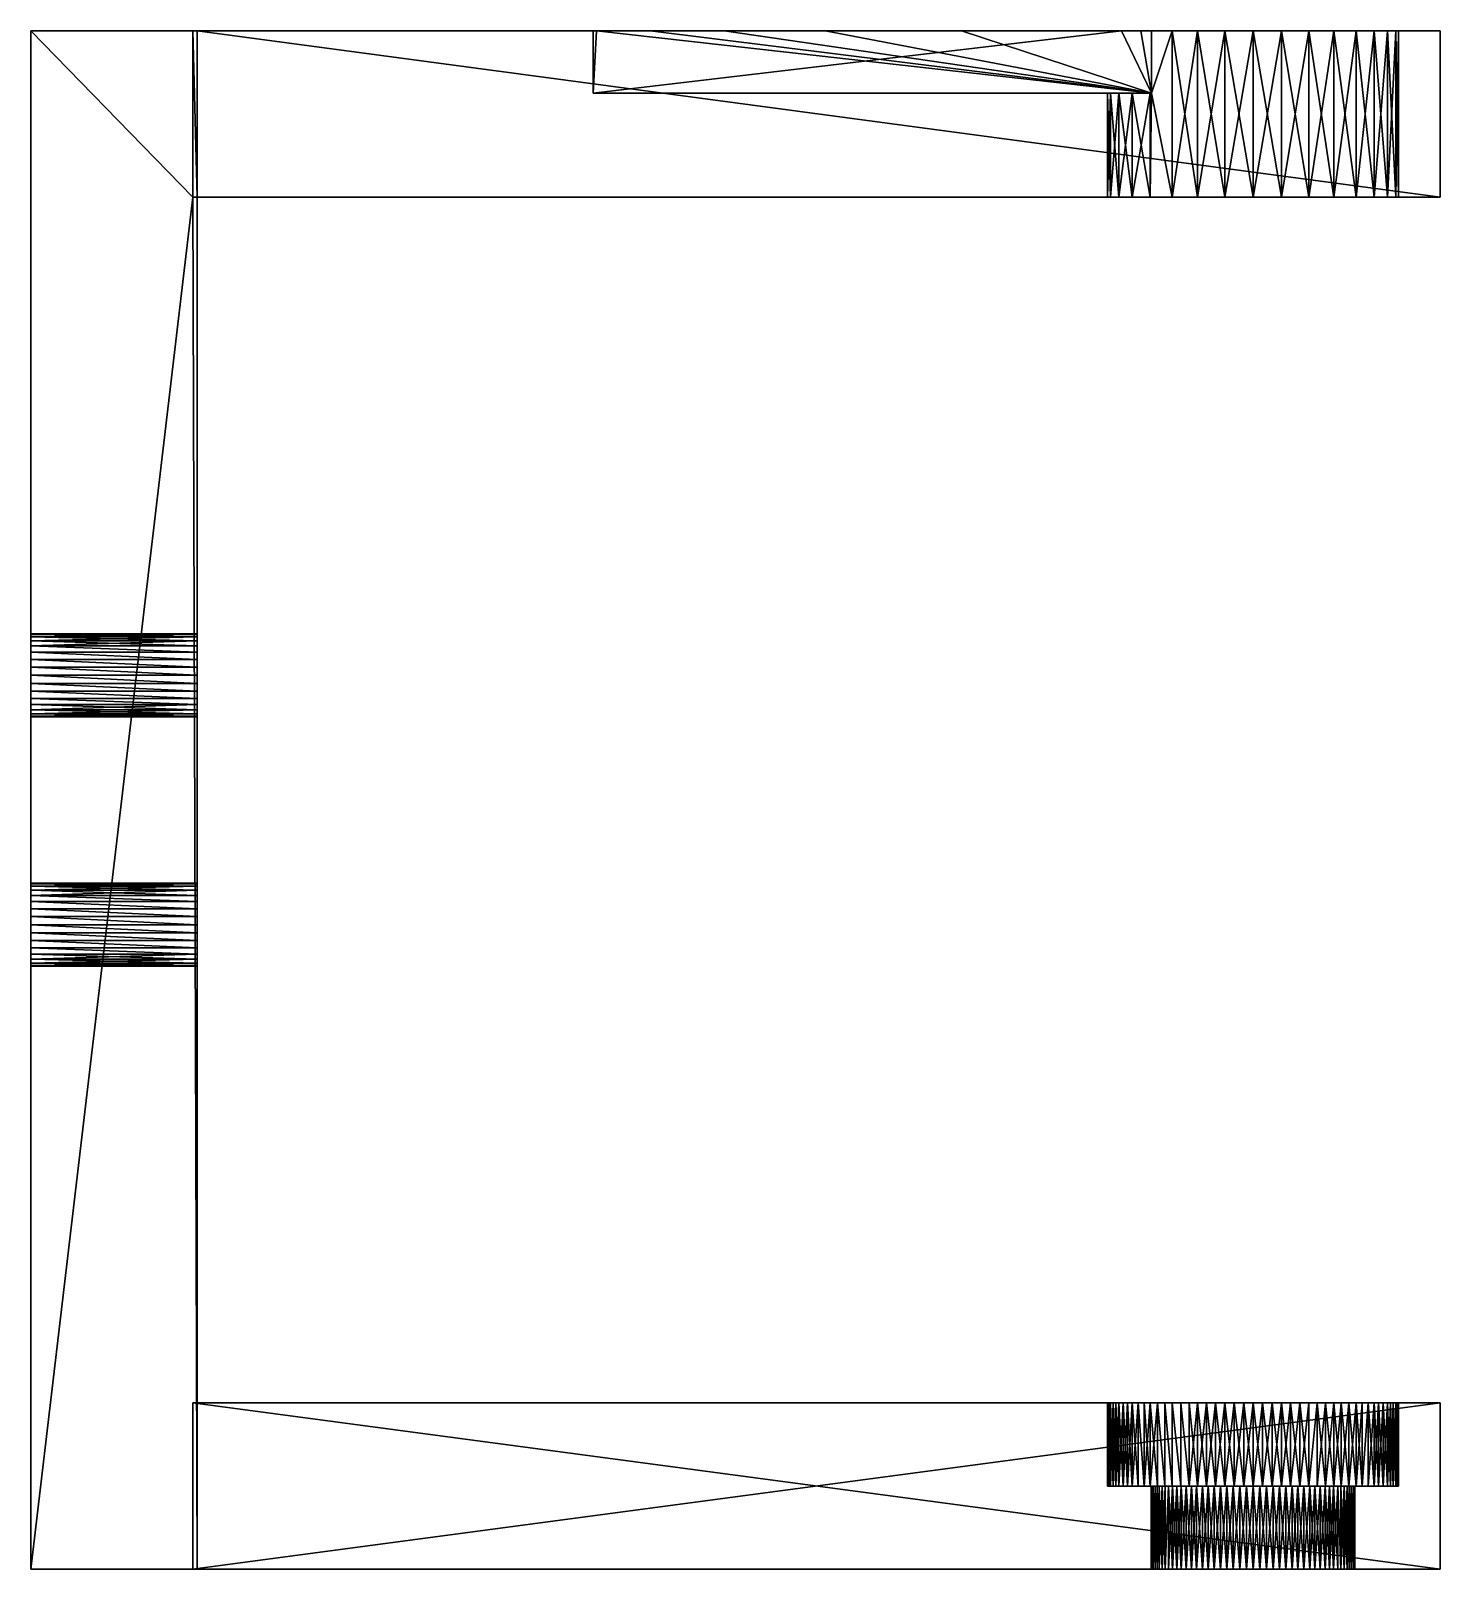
# Model space of a CAD drawing. Header units: metres. Extents: x 5.41 to 8.8, y 2.86 to 6.56.
import ezdxf

# ---------------------------------------------------------------- set-up
doc = ezdxf.new("R2010")
doc.units = ezdxf.units.M

msp = doc.modelspace()

# ---------------------------------------------------------------- linework, layer by layer
for points in [[(5.41, 5.095582, -0.121878), (5.41, 5.083146, -0.106724), (5.41, 6.562435, 0.022565)], [(5.41, 6.562435, 0.022565), (5.41, 5.104823, -0.139166), (5.41, 5.095582, -0.121878)], [(5.41, 6.562435, 0.022565), (5.41, 5.110514, -0.157926), (5.41, 5.104823, -0.139166)], [(5.41, 6.562435, 0.022565), (5.41, 5.112435, -0.177435), (5.41, 5.110514, -0.157926)], [(5.41, 6.562435, 0.022565), (5.41, 5.110514, -0.196944), (5.41, 5.112435, -0.177435)], [(5.41, 6.562435, 0.022565), (5.41, 5.112435, -0.777435), (5.41, 5.104823, -0.215703)], [(5.41, 5.104823, -0.215703), (5.41, 5.110514, -0.196944), (5.41, 6.562435, 0.022565)], [(5.41, 5.083146, -0.106724), (5.41, 5.067992, -0.094288), (5.41, 6.562435, 0.022565)], [(5.41, 6.562435, 0.022565), (5.41, 5.110514, -0.796944), (5.41, 5.112435, -0.777435)], [(5.41, 6.562435, 0.022565), (5.41, 5.104823, -0.815703), (5.41, 5.110514, -0.796944)], [(5.41, 6.562435, 0.022565), (5.41, 5.095582, -0.832992), (5.41, 5.104823, -0.815703)], [(5.41, 6.562435, 0.022565), (5.41, 5.083146, -0.848145), (5.41, 5.095582, -0.832992)], [(5.41, 6.562435, 0.022565), (5.41, 6.562435, -0.977435), (5.41, 5.067992, -0.860582)], [(5.41, 5.067992, -0.860582), (5.41, 5.083146, -0.848145), (5.41, 6.562435, 0.022565)], [(5.41, 5.067992, -0.094288), (5.41, 5.050704, -0.085047), (5.41, 6.562435, 0.022565)], [(5.41, 6.562435, -0.977435), (5.41, 5.050703, -0.869823), (5.41, 5.067992, -0.860582)], [(5.41, 6.562435, -0.977435), (5.41, 5.031944, -0.875513), (5.41, 5.050703, -0.869823)], [(5.41, 6.562435, -0.977435), (5.41, 5.012435, -0.877435), (5.41, 5.031944, -0.875513)], [(5.41, 6.562435, -0.977435), (5.41, 4.412435, -0.877435), (5.41, 4.431944, -0.875513)], [(5.41, 4.431944, -0.875513), (5.41, 5.012435, -0.877435), (5.41, 6.562435, -0.977435)], [(5.41, 5.031944, -0.079356), (5.41, 5.012435, -0.077435), (5.41, 6.562435, 0.022565)], [(5.41, 5.050704, -0.085047), (5.41, 5.031944, -0.079356), (5.41, 6.562435, 0.022565)], [(5.41, 4.483146, -0.106724), (5.41, 4.467992, -0.094288), (5.41, 6.562435, 0.022565)], [(5.41, 6.562435, 0.022565), (5.41, 5.012435, -0.077435), (5.41, 4.483146, -0.106724)], [(5.41, 6.562435, -0.977435), (5.41, 2.862435, -0.977435), (5.41, 4.412435, -0.877435)], [(5.41, 4.467992, -0.094288), (5.41, 4.450703, -0.085047), (5.41, 6.562435, 0.022565)], [(5.41, 4.450703, -0.085047), (5.41, 4.431944, -0.079356), (5.41, 6.562435, 0.022565)], [(5.41, 4.431944, -0.079356), (5.41, 4.412435, -0.077435), (5.41, 6.562435, 0.022565)], [(5.41, 4.412435, -0.077435), (5.41, 2.862435, 0.022565), (5.41, 6.562435, 0.022565)], [(5.800001, 6.162435, -0.977435), (5.41, 2.862435, -0.977435), (5.41, 6.562435, -0.977435)], [(5.41, 6.562435, -0.977435), (5.800001, 6.562435, -0.977435), (5.800001, 6.162435, -0.977435)], [(5.800001, 6.162435, 0.022565), (5.800001, 6.562435, 0.022565), (5.41, 6.562435, 0.022565)], [(5.41, 6.562435, 0.022565), (5.41, 2.862435, 0.022565), (5.800001, 6.162435, 0.022565)], [(5.41, 6.562435, 0.022565), (5.800001, 6.562435, 0.022565), (5.800001, 6.562435, -0.977435)], [(5.800001, 6.562435, -0.977435), (5.41, 6.562435, -0.977435), (5.41, 6.562435, 0.022565)], [(5.800001, 6.562436, -0.977435), (5.800001, 6.562435, -0.977435), (5.800001, 6.562435, 0.022565)], [(5.800001, 6.562435, 0.022565), (5.800001, 6.562436, 0.022565), (5.800001, 6.562436, -0.977435)], [(5.800001, 6.562436, -0.977435), (8.8, 6.562436, -0.977435), (5.81, 6.562435, -0.977435)], [(5.81, 6.562435, -0.977435), (5.800001, 6.562435, -0.977435), (5.800001, 6.562436, -0.977435)], [(5.800001, 6.562436, 0.022565), (5.800001, 6.562435, 0.022565), (5.81, 6.562435, 0.022565)], [(5.81, 6.562435, 0.022565), (8.8, 6.562436, 0.022565), (5.800001, 6.562436, 0.022565)], [(8.8, 6.562436, -0.977435), (5.800001, 6.562436, -0.977435), (8.281719, 6.562436, -0.82071)], [(5.800001, 6.562436, -0.977435), (8.216062, 6.562436, -0.800793), (8.281719, 6.562436, -0.82071)], [(5.800001, 6.562436, -0.977435), (8.155551, 6.562436, -0.768449), (8.216062, 6.562436, -0.800793)], [(8.155551, 6.562436, -0.768449), (5.800001, 6.562436, -0.977435), (8.079605, 6.562436, -0.727435)], [(8.079605, 6.562436, -0.727435), (5.800001, 6.562436, -0.977435), (7.648294, 6.562436, -0.727435)], [(7.648294, 6.562436, -0.727435), (5.800001, 6.562436, -0.977435), (7.32068, 6.562436, -0.727435)], [(7.32068, 6.562436, -0.727435), (5.800001, 6.562436, -0.977435), (7.077874, 6.562436, -0.727435)], [(7.077874, 6.562436, -0.727435), (5.800001, 6.562436, -0.977435), (6.900001, 6.562436, -0.727435)], [(6.900001, 6.562436, -0.727435), (5.800001, 6.562436, -0.977435), (6.770789, 6.562436, -0.727435)], [(5.800001, 6.562436, -0.977435), (6.7625, 6.562436, -0.727435), (6.770789, 6.562436, -0.727435)], [(5.800001, 6.562436, -0.977435), (6.7625, 6.562436, -0.703405), (6.7625, 6.562436, -0.727435)], [(6.7625, 6.562436, -0.703405), (5.800001, 6.562436, -0.977435), (6.7625, 6.562436, -0.681546)], [(6.7625, 6.562436, -0.681546), (5.800001, 6.562436, -0.977435), (6.7625, 6.562436, -0.664969)], [(5.800001, 6.562436, -0.977435), (6.7625, 6.562436, -0.654219), (6.7625, 6.562436, -0.664969)], [(6.7625, 6.562436, -0.227435), (5.800001, 6.562436, 0.022565), (8.216061, 6.562436, -0.154077)], [(5.800001, 6.562436, 0.022565), (6.7625, 6.562436, -0.227435), (6.7625, 6.562436, -0.654219)], [(6.7625, 6.562436, -0.654219), (5.800001, 6.562436, -0.977435), (5.800001, 6.562436, 0.022565)], [(5.800001, 6.562436, 0.022565), (8.281718, 6.562436, -0.13416), (8.216061, 6.562436, -0.154077)], [(8.281718, 6.562436, -0.13416), (5.800001, 6.562436, 0.022565), (8.8, 6.562436, 0.022565)], [(5.81, 6.162435, -0.977435), (5.800001, 6.162435, -0.977435), (5.800001, 6.562435, -0.977435)], [(5.800001, 6.562435, -0.977435), (5.81, 6.562435, -0.977435), (5.81, 6.162435, -0.977435)], [(5.800001, 6.562435, 0.022565), (5.800001, 6.162435, 0.022565), (5.81, 6.162435, 0.022565)], [(5.81, 6.162435, 0.022565), (5.81, 6.562435, 0.022565), (5.800001, 6.562435, 0.022565)], [(5.81, 6.562435, -0.977435), (8.8, 6.562436, -0.977435), (8.8, 6.162435, -0.977435)], [(8.8, 6.162435, 0.022565), (8.8, 6.562436, 0.022565), (5.81, 6.562435, 0.022565)], [(8.8, 6.162435, -0.977435), (5.81, 6.162435, -0.977435), (5.81, 6.562435, -0.977435)], [(5.81, 6.562435, 0.022565), (5.81, 6.162435, 0.022565), (8.8, 6.162435, 0.022565)], [(8.033415, 6.562436, -0.227435), (6.7625, 6.562436, -0.227435), (8.216061, 6.562436, -0.154077)], [(6.7625, 6.412435, -0.727435), (6.7625, 6.562436, -0.681546), (6.7625, 6.562436, -0.664969)], [(6.7625, 6.562436, -0.664969), (6.7625, 6.562436, -0.654219), (6.7625, 6.412435, -0.727435)], [(6.7625, 6.412435, -0.727435), (6.7625, 6.562436, -0.727435), (6.7625, 6.562436, -0.703405)], [(6.7625, 6.562436, -0.703405), (6.7625, 6.562436, -0.681546), (6.7625, 6.412435, -0.727435)], [(6.7625, 6.562436, -0.654219), (6.7625, 6.562436, -0.227435), (6.7625, 6.412435, -0.227435)], [(6.7625, 6.412435, -0.227435), (6.7625, 6.412435, -0.727435), (6.7625, 6.562436, -0.654219)], [(6.770789, 6.562436, -0.727435), (6.7625, 6.562436, -0.727435), (6.7625, 6.412435, -0.727435)], [(6.7625, 6.412435, -0.727435), (8.105575, 6.412435, -0.727435), (6.770789, 6.562436, -0.727435)], [(8.033415, 6.562436, -0.227435), (8.105575, 6.412435, -0.227435), (6.7625, 6.412435, -0.227435)], [(6.7625, 6.412435, -0.227435), (6.7625, 6.562436, -0.227435), (8.033415, 6.562436, -0.227435)], [(6.900001, 6.562436, -0.727435), (6.770789, 6.562436, -0.727435), (8.105575, 6.412435, -0.727435)], [(8.105575, 6.412435, -0.727435), (7.077874, 6.562436, -0.727435), (6.900001, 6.562436, -0.727435)], [(8.105575, 6.412435, -0.727435), (7.32068, 6.562436, -0.727435), (7.077874, 6.562436, -0.727435)], [(7.648294, 6.562436, -0.727435), (7.32068, 6.562436, -0.727435), (8.105575, 6.412435, -0.727435)], [(8.105575, 6.412435, -0.727435), (8.079605, 6.562436, -0.727435), (7.648294, 6.562436, -0.727435)], [(8.033415, 6.562436, -0.227435), (8.15555, 6.562436, -0.18642), (8.105575, 6.562436, -0.227435)], [(8.216061, 6.562436, -0.154077), (8.15555, 6.562436, -0.18642), (8.033415, 6.562436, -0.227435)], [(8.033415, 6.562436, -0.227435), (8.105575, 6.562436, -0.227435), (8.105575, 6.412435, -0.227435)], [(8.079605, 6.562436, -0.727435), (8.105575, 6.562436, -0.727435), (8.155551, 6.562436, -0.768449)], [(8.105575, 6.412435, -0.727435), (8.105575, 6.562436, -0.727435), (8.079605, 6.562436, -0.727435)], [(8.105575, 6.412435, -0.227435), (8.105575, 6.562436, -0.227435), (8.15555, 6.562436, -0.18642)], [(8.15555, 6.562436, -0.18642), (8.15555, 6.162435, -0.18642), (8.105575, 6.412435, -0.227435)], [(8.155551, 6.562436, -0.768449), (8.105575, 6.562436, -0.727435), (8.105575, 6.412435, -0.727435)], [(8.105575, 6.412435, -0.727435), (8.155551, 6.162435, -0.768449), (8.155551, 6.562436, -0.768449)], [(8.216061, 6.162435, -0.154077), (8.15555, 6.162435, -0.18642), (8.15555, 6.562436, -0.18642)], [(8.15555, 6.562436, -0.18642), (8.216061, 6.562436, -0.154077), (8.216061, 6.162435, -0.154077)], [(8.155551, 6.162435, -0.768449), (8.216062, 6.162435, -0.800793), (8.216062, 6.562436, -0.800793)], [(8.216062, 6.562436, -0.800793), (8.155551, 6.562436, -0.768449), (8.155551, 6.162435, -0.768449)], [(8.281718, 6.162435, -0.13416), (8.216061, 6.162435, -0.154077), (8.216061, 6.562436, -0.154077)], [(8.216061, 6.562436, -0.154077), (8.281718, 6.562436, -0.13416), (8.281718, 6.162435, -0.13416)], [(8.216062, 6.162435, -0.800793), (8.281719, 6.162435, -0.82071), (8.281719, 6.562436, -0.82071)], [(8.281719, 6.562436, -0.82071), (8.216062, 6.562436, -0.800793), (8.216062, 6.162435, -0.800793)], [(8.8, 6.562436, 0.022565), (8.35, 6.562436, -0.127435), (8.281718, 6.562436, -0.13416)], [(8.35, 6.162435, -0.127435), (8.281718, 6.162435, -0.13416), (8.281718, 6.562436, -0.13416)], [(8.281718, 6.562436, -0.13416), (8.35, 6.562436, -0.127435), (8.35, 6.162435, -0.127435)], [(8.281719, 6.562436, -0.82071), (8.35, 6.562436, -0.827435), (8.8, 6.562436, -0.977435)], [(8.35, 6.562436, -0.827435), (8.281719, 6.562436, -0.82071), (8.281719, 6.162435, -0.82071)], [(8.281719, 6.162435, -0.82071), (8.35, 6.162435, -0.827435), (8.35, 6.562436, -0.827435)], [(8.8, 6.562436, -0.977435), (8.35, 6.562436, -0.827435), (8.418282, 6.562436, -0.820709)], [(8.418282, 6.562436, -0.13416), (8.35, 6.562436, -0.127435), (8.8, 6.562436, 0.022565)], [(8.35, 6.162435, -0.827435), (8.418282, 6.162435, -0.820709), (8.418282, 6.562436, -0.820709)], [(8.418282, 6.562436, -0.820709), (8.35, 6.562436, -0.827435), (8.35, 6.162435, -0.827435)], [(8.418282, 6.162435, -0.13416), (8.35, 6.162435, -0.127435), (8.35, 6.562436, -0.127435)], [(8.35, 6.562436, -0.127435), (8.418282, 6.562436, -0.13416), (8.418282, 6.162435, -0.13416)], [(8.8, 6.562436, -0.977435), (8.418282, 6.562436, -0.820709), (8.483939, 6.562436, -0.800793)], [(8.483939, 6.562436, -0.154077), (8.418282, 6.562436, -0.13416), (8.8, 6.562436, 0.022565)], [(8.418282, 6.162435, -0.820709), (8.483939, 6.162435, -0.800792), (8.483939, 6.562436, -0.800793)], [(8.483939, 6.562436, -0.800793), (8.418282, 6.562436, -0.820709), (8.418282, 6.162435, -0.820709)], [(8.483939, 6.162435, -0.154077), (8.418282, 6.162435, -0.13416), (8.418282, 6.562436, -0.13416)], [(8.418282, 6.562436, -0.13416), (8.483939, 6.562436, -0.154077), (8.483939, 6.162435, -0.154077)], [(8.8, 6.562436, -0.977435), (8.483939, 6.562436, -0.800793), (8.54445, 6.562436, -0.768449)], [(8.54445, 6.562436, -0.18642), (8.483939, 6.562436, -0.154077), (8.8, 6.562436, 0.022565)], [(8.483939, 6.162435, -0.800792), (8.54445, 6.162435, -0.768449), (8.54445, 6.562436, -0.768449)], [(8.54445, 6.562436, -0.768449), (8.483939, 6.562436, -0.800793), (8.483939, 6.162435, -0.800792)], [(8.54445, 6.162435, -0.18642), (8.483939, 6.162435, -0.154077), (8.483939, 6.562436, -0.154077)], [(8.483939, 6.562436, -0.154077), (8.54445, 6.562436, -0.18642), (8.54445, 6.162435, -0.18642)], [(8.8, 6.562436, -0.977435), (8.54445, 6.562436, -0.768449), (8.597487, 6.562436, -0.724922)], [(8.597487, 6.562436, -0.229947), (8.54445, 6.562436, -0.18642), (8.8, 6.562436, 0.022565)], [(8.54445, 6.162435, -0.768449), (8.597487, 6.162435, -0.724922), (8.597487, 6.562436, -0.724922)], [(8.597487, 6.562436, -0.724922), (8.54445, 6.562436, -0.768449), (8.54445, 6.162435, -0.768449)], [(8.597487, 6.162435, -0.229947), (8.54445, 6.162435, -0.18642), (8.54445, 6.562436, -0.18642)], [(8.54445, 6.562436, -0.18642), (8.597487, 6.562436, -0.229947), (8.597487, 6.162435, -0.229947)], [(8.641014, 6.562436, -0.282985), (8.597487, 6.562436, -0.229947), (8.8, 6.562436, 0.022565)], [(8.8, 6.562436, -0.977435), (8.597487, 6.562436, -0.724922), (8.641014, 6.562436, -0.671884)], [(8.597487, 6.162435, -0.724922), (8.641014, 6.162435, -0.671884), (8.641014, 6.562436, -0.671884)], [(8.641014, 6.562436, -0.671884), (8.597487, 6.562436, -0.724922), (8.597487, 6.162435, -0.724922)], [(8.641014, 6.162435, -0.282985), (8.597487, 6.162435, -0.229947), (8.597487, 6.562436, -0.229947)], [(8.597487, 6.562436, -0.229947), (8.641014, 6.562436, -0.282985), (8.641014, 6.162435, -0.282985)], [(8.673358, 6.562436, -0.343495), (8.641014, 6.562436, -0.282985), (8.8, 6.562436, 0.022565)], [(8.8, 6.562436, -0.977435), (8.641014, 6.562436, -0.671884), (8.673358, 6.562436, -0.611374)], [(8.641014, 6.162435, -0.671884), (8.673358, 6.162435, -0.611374), (8.673358, 6.562436, -0.611374)], [(8.673358, 6.562436, -0.611374), (8.641014, 6.562436, -0.671884), (8.641014, 6.162435, -0.671884)], [(8.673358, 6.162435, -0.343495), (8.641014, 6.162435, -0.282985), (8.641014, 6.562436, -0.282985)], [(8.641014, 6.562436, -0.282985), (8.673358, 6.562436, -0.343495), (8.673358, 6.162435, -0.343495)], [(8.8, 6.562436, 0.022565), (8.693274, 6.562436, -0.409153), (8.673358, 6.562436, -0.343495)], [(8.8, 6.562436, -0.977435), (8.673358, 6.562436, -0.611374), (8.693274, 6.562436, -0.545716)], [(8.673358, 6.162435, -0.611374), (8.693274, 6.162435, -0.545716), (8.693274, 6.562436, -0.545716)], [(8.693274, 6.562436, -0.545716), (8.673358, 6.562436, -0.611374), (8.673358, 6.162435, -0.611374)], [(8.693274, 6.162435, -0.409153), (8.673358, 6.162435, -0.343495), (8.673358, 6.562436, -0.343495)], [(8.673358, 6.562436, -0.343495), (8.693274, 6.562436, -0.409153), (8.693274, 6.162435, -0.409153)], [(8.8, 6.562436, 0.022565), (8.7, 6.562436, -0.477435), (8.693274, 6.562436, -0.409153)], [(8.8, 6.562436, 0.022565), (8.8, 6.562436, -0.977435), (8.693274, 6.562436, -0.545716)], [(8.693274, 6.562436, -0.545716), (8.7, 6.562436, -0.477435), (8.8, 6.562436, 0.022565)], [(8.693274, 6.162435, -0.545716), (8.7, 6.162435, -0.477435), (8.7, 6.562436, -0.477435)], [(8.7, 6.562436, -0.477435), (8.693274, 6.562436, -0.545716), (8.693274, 6.162435, -0.545716)], [(8.7, 6.162435, -0.477435), (8.693274, 6.162435, -0.409153), (8.693274, 6.562436, -0.409153)], [(8.693274, 6.562436, -0.409153), (8.7, 6.562436, -0.477435), (8.7, 6.162435, -0.477435)], [(8.8, 6.562436, -0.977435), (8.8, 6.562436, 0.022565), (8.8, 6.162435, 0.022565)], [(8.8, 6.162435, 0.022565), (8.8, 6.162435, -0.977435), (8.8, 6.562436, -0.977435)], [(6.7625, 6.412435, -0.227435), (8.026643, 6.412435, -0.611374), (8.058986, 6.412435, -0.671885)], [(6.7625, 6.412435, -0.227435), (8.006725, 6.412435, -0.545717), (8.026643, 6.412435, -0.611374)], [(6.7625, 6.412435, -0.227435), (8, 6.412435, -0.477435), (8.006725, 6.412435, -0.545717)], [(6.7625, 6.412435, -0.227435), (8.006725, 6.412435, -0.409153), (8, 6.412435, -0.477435)], [(6.7625, 6.412435, -0.227435), (8.026642, 6.412435, -0.343496), (8.006725, 6.412435, -0.409153)], [(6.7625, 6.412435, -0.227435), (8.058986, 6.412435, -0.282985), (8.026642, 6.412435, -0.343496)], [(8.058986, 6.412435, -0.671885), (8.102513, 6.412435, -0.724922), (6.7625, 6.412435, -0.227435)], [(6.7625, 6.412435, -0.227435), (8.102512, 6.412435, -0.229947), (8.058986, 6.412435, -0.282985)], [(6.7625, 6.412435, -0.727435), (6.7625, 6.412435, -0.227435), (8.102513, 6.412435, -0.724922)], [(8.102513, 6.412435, -0.724922), (8.105575, 6.412435, -0.727435), (6.7625, 6.412435, -0.727435)], [(6.7625, 6.412435, -0.227435), (8.105575, 6.412435, -0.227435), (8.102512, 6.412435, -0.229947)], [(8, 6.412435, -0.477435), (8.006725, 6.412435, -0.409153), (8.006725, 6.162435, -0.409153)], [(8.006725, 6.162435, -0.409153), (8, 6.162435, -0.477435), (8, 6.412435, -0.477435)], [(8.006725, 6.412435, -0.545717), (8, 6.412435, -0.477435), (8, 6.162435, -0.477435)], [(8, 6.162435, -0.477435), (8.006725, 6.162435, -0.545717), (8.006725, 6.412435, -0.545717)], [(8.006725, 6.412435, -0.409153), (8.026642, 6.412435, -0.343496), (8.026642, 6.162435, -0.343496)], [(8.026642, 6.162435, -0.343496), (8.006725, 6.162435, -0.409153), (8.006725, 6.412435, -0.409153)], [(8.026643, 6.412435, -0.611374), (8.006725, 6.412435, -0.545717), (8.006725, 6.162435, -0.545717)], [(8.006725, 6.162435, -0.545717), (8.026643, 6.162435, -0.611374), (8.026643, 6.412435, -0.611374)], [(8.026642, 6.412435, -0.343496), (8.058986, 6.412435, -0.282985), (8.058986, 6.162435, -0.282985)], [(8.058986, 6.162435, -0.282985), (8.026642, 6.162435, -0.343496), (8.026642, 6.412435, -0.343496)], [(8.058986, 6.412435, -0.671885), (8.026643, 6.412435, -0.611374), (8.026643, 6.162435, -0.611374)], [(8.026643, 6.162435, -0.611374), (8.058986, 6.162435, -0.671885), (8.058986, 6.412435, -0.671885)], [(8.058986, 6.412435, -0.282985), (8.102512, 6.412435, -0.229947), (8.102512, 6.162435, -0.229947)], [(8.102512, 6.162435, -0.229947), (8.058986, 6.162435, -0.282985), (8.058986, 6.412435, -0.282985)], [(8.102513, 6.412435, -0.724922), (8.058986, 6.412435, -0.671885), (8.058986, 6.162435, -0.671885)], [(8.058986, 6.162435, -0.671885), (8.102513, 6.162435, -0.724922), (8.102513, 6.412435, -0.724922)], [(8.105575, 6.412435, -0.227435), (8.15555, 6.162435, -0.18642), (8.102512, 6.162435, -0.229947)], [(8.102512, 6.162435, -0.229947), (8.102512, 6.412435, -0.229947), (8.105575, 6.412435, -0.227435)], [(8.105575, 6.412435, -0.727435), (8.102513, 6.412435, -0.724922), (8.102513, 6.162435, -0.724922)], [(8.102513, 6.162435, -0.724922), (8.155551, 6.162435, -0.768449), (8.105575, 6.412435, -0.727435)], [(5.81, 2.862435, -0.977435), (5.41, 2.862435, -0.977435), (5.800001, 6.162435, -0.977435)], [(5.800001, 6.162435, 0.022565), (5.41, 2.862435, 0.022565), (5.81, 2.862435, 0.022565)], [(5.800001, 6.162435, -0.977435), (5.81, 6.162435, -0.977435), (5.81, 2.862435, -0.977435)], [(5.81, 2.862435, 0.022565), (5.81, 6.162435, 0.022565), (5.800001, 6.162435, 0.022565)], [(5.81, 5.050703, -0.869823), (5.81, 5.031944, -0.875513), (5.81, 6.162435, -0.974077)], [(5.81, 6.162435, -0.974077), (5.81, 5.067992, -0.860582), (5.81, 5.050703, -0.869823)], [(5.81, 6.162435, -0.974077), (5.81, 5.083146, -0.848145), (5.81, 5.067992, -0.860582)], [(5.81, 6.162435, -0.974077), (5.81, 5.095582, -0.832992), (5.81, 5.083146, -0.848145)], [(5.81, 6.162435, -0.974077), (5.81, 5.104823, -0.815703), (5.81, 5.095582, -0.832992)], [(5.81, 6.162435, -0.974077), (5.81, 5.110514, -0.796944), (5.81, 5.104823, -0.815703)], [(5.81, 6.162435, -0.974077), (5.81, 5.112435, -0.777435), (5.81, 5.110514, -0.796944)], [(5.81, 6.162435, -0.974077), (5.81, 5.110514, -0.757926), (5.81, 5.112435, -0.777435)], [(5.81, 6.162435, -0.974077), (5.81, 5.104823, -0.739166), (5.81, 5.110514, -0.757926)], [(5.81, 6.162435, -0.974077), (5.81, 5.095582, -0.721878), (5.81, 5.104823, -0.739166)], [(5.81, 6.162435, -0.974077), (5.81, 5.083146, -0.706724), (5.81, 5.095582, -0.721878)], [(5.81, 6.162435, -0.974077), (5.81, 5.067992, -0.694288), (5.81, 5.083146, -0.706724)], [(5.81, 6.162435, -0.974077), (5.81, 5.050704, -0.685047), (5.81, 5.067992, -0.694288)], [(5.81, 6.162435, -0.974077), (5.81, 6.162435, 0.021834), (5.81, 5.031944, -0.679356)], [(5.81, 5.031944, -0.679356), (5.81, 5.050704, -0.685047), (5.81, 6.162435, -0.974077)], [(5.81, 5.031944, -0.875513), (5.81, 5.012435, -0.877435), (5.81, 6.162435, -0.974077)], [(5.81, 6.162435, 0.021834), (5.81, 5.012435, -0.677435), (5.81, 5.031944, -0.679356)], [(5.81, 6.162435, 0.021834), (5.81, 4.992926, -0.679356), (5.81, 5.012435, -0.677435)], [(5.81, 6.162435, 0.021834), (5.81, 4.431944, -0.679356), (5.81, 4.974167, -0.685047)], [(5.81, 4.974167, -0.685047), (5.81, 4.992926, -0.679356), (5.81, 6.162435, 0.021834)], [(5.81, 4.467992, -0.860582), (5.81, 4.450703, -0.869823), (5.81, 6.162435, -0.974077)], [(5.81, 6.162435, -0.974077), (5.81, 5.012435, -0.877435), (5.81, 4.467992, -0.860582)], [(5.81, 4.431944, -0.875513), (5.81, 4.412435, -0.877435), (5.81, 6.162435, -0.974077)], [(5.81, 4.412435, -0.877435), (5.81, 2.862435, -0.977435), (5.81, 6.162435, -0.974077)], [(5.81, 4.450703, -0.869823), (5.81, 4.431944, -0.875513), (5.81, 6.162435, -0.974077)], [(5.81, 6.162435, 0.021834), (5.81, 4.412435, -0.677435), (5.81, 4.431944, -0.679356)], [(5.81, 6.162435, 0.021834), (5.81, 4.392926, -0.679356), (5.81, 4.412435, -0.677435)], [(5.81, 6.162435, 0.021834), (5.81, 2.862435, -0.977435), (5.81, 4.374166, -0.685047)], [(5.81, 4.374166, -0.685047), (5.81, 4.392926, -0.679356), (5.81, 6.162435, 0.021834)], [(5.81, 6.162435, 0.021834), (5.81, 6.162435, 0.021934), (5.81, 2.862435, -0.977435)], [(5.81, 2.862435, -0.977435), (5.81, 6.162435, -0.974588), (5.81, 6.162435, -0.97436)], [(5.81, 6.162435, -0.97436), (5.81, 6.162435, -0.974188), (5.81, 2.862435, -0.977435)], [(5.81, 2.862435, -0.977435), (5.81, 6.162435, -0.975162), (5.81, 6.162435, -0.974859)], [(5.81, 6.162435, -0.974859), (5.81, 6.162435, -0.974588), (5.81, 2.862435, -0.977435)], [(5.81, 2.862435, -0.977435), (5.81, 6.162435, -0.975791), (5.81, 6.162435, -0.975478)], [(5.81, 6.162435, -0.975478), (5.81, 6.162435, -0.975162), (5.81, 2.862435, -0.977435)], [(5.81, 2.862435, -0.977435), (5.81, 6.162435, -0.976338), (5.81, 6.162435, -0.976082)], [(5.81, 6.162435, -0.976082), (5.81, 6.162435, -0.975791), (5.81, 2.862435, -0.977435)], [(5.81, 2.862435, -0.977435), (5.81, 6.162435, -0.976704), (5.81, 6.162435, -0.976547)], [(5.81, 6.162435, -0.976547), (5.81, 6.162435, -0.976338), (5.81, 2.862435, -0.977435)], [(5.81, 2.862435, -0.977435), (5.81, 6.162435, -0.977435), (5.81, 6.162435, -0.976803)], [(5.81, 6.162435, -0.976803), (5.81, 6.162435, -0.976704), (5.81, 2.862435, -0.977435)], [(5.81, 2.862435, -0.977435), (5.81, 6.162435, -0.974188), (5.81, 6.162435, -0.974077)], [(5.81, 2.862435, -0.977435), (5.81, 6.162435, 0.021934), (5.81, 5.050703, -0.269823)], [(5.81, 6.162435, 0.021934), (5.81, 5.067992, -0.260582), (5.81, 5.050703, -0.269823)], [(5.81, 6.162435, 0.021934), (5.81, 5.083146, -0.248145), (5.81, 5.067992, -0.260582)], [(5.81, 6.162435, 0.021934), (5.81, 5.095582, -0.232992), (5.81, 5.083146, -0.248145)], [(5.81, 6.162435, 0.021934), (5.81, 5.104823, -0.215703), (5.81, 5.095582, -0.232992)], [(5.81, 6.162435, 0.021934), (5.81, 5.110514, -0.196944), (5.81, 5.104823, -0.215703)], [(5.81, 6.162435, 0.021934), (5.81, 5.112435, -0.177435), (5.81, 5.110514, -0.196944)], [(5.81, 6.162435, 0.021934), (5.81, 5.110514, -0.157926), (5.81, 5.112435, -0.177435)], [(5.81, 6.162435, 0.021934), (5.81, 5.104823, -0.139166), (5.81, 5.110514, -0.157926)], [(5.81, 6.162435, 0.021934), (5.81, 5.095582, -0.121878), (5.81, 5.104823, -0.139166)], [(5.81, 6.162435, 0.021934), (5.81, 5.083146, -0.106724), (5.81, 5.095582, -0.121878)], [(5.81, 6.162435, 0.021934), (5.81, 5.067992, -0.094288), (5.81, 5.083146, -0.106724)], [(5.81, 6.162435, 0.021934), (5.81, 5.050704, -0.085047), (5.81, 5.067992, -0.094288)], [(5.81, 6.162435, 0.021934), (5.81, 5.031944, -0.079356), (5.81, 5.050704, -0.085047)], [(5.81, 6.162435, 0.021934), (5.81, 5.012435, -0.077435), (5.81, 5.031944, -0.079356)], [(5.81, 6.162435, 0.021934), (5.81, 4.483146, -0.106724), (5.81, 4.495582, -0.121878)], [(5.81, 4.495582, -0.121878), (5.81, 5.012435, -0.077435), (5.81, 6.162435, 0.021934)], [(5.81, 6.162435, 0.021934), (5.81, 4.467992, -0.094288), (5.81, 4.483146, -0.106724)], [(5.81, 6.162435, 0.021934), (5.81, 4.450703, -0.085047), (5.81, 4.467992, -0.094288)], [(5.81, 6.162435, 0.021934), (5.81, 4.431944, -0.079356), (5.81, 4.450703, -0.085047)], [(5.81, 6.162435, 0.021934), (5.81, 4.412435, -0.077435), (5.81, 4.431944, -0.079356)], [(5.81, 6.162435, 0.021934), (5.81, 6.162435, 0.022565), (5.81, 2.862435, 0.022565)], [(5.81, 2.862435, 0.022565), (5.81, 4.412435, -0.077435), (5.81, 6.162435, 0.021934)], [(8.026642, 6.162435, -0.343496), (8.058986, 6.162435, -0.282985), (5.81, 6.162435, -0.97436)], [(5.81, 6.162435, -0.97436), (5.81, 6.162435, -0.974588), (8.026642, 6.162435, -0.343496)], [(8.006725, 6.162435, -0.409153), (8.026642, 6.162435, -0.343496), (5.81, 6.162435, -0.974588)], [(5.81, 6.162435, -0.974588), (5.81, 6.162435, -0.974859), (8.006725, 6.162435, -0.409153)], [(8, 6.162435, -0.477435), (8.006725, 6.162435, -0.409153), (5.81, 6.162435, -0.974859)], [(5.81, 6.162435, -0.974859), (5.81, 6.162435, -0.975162), (8, 6.162435, -0.477435)], [(8.006725, 6.162435, -0.545717), (8, 6.162435, -0.477435), (5.81, 6.162435, -0.975162)], [(5.81, 6.162435, -0.975162), (5.81, 6.162435, -0.975478), (8.006725, 6.162435, -0.545717)], [(5.81, 6.162435, -0.975791), (8.026643, 6.162435, -0.611374), (8.006725, 6.162435, -0.545717)], [(8.006725, 6.162435, -0.545717), (5.81, 6.162435, -0.975478), (5.81, 6.162435, -0.975791)], [(5.81, 6.162435, -0.976082), (8.058986, 6.162435, -0.671885), (8.026643, 6.162435, -0.611374)], [(8.026643, 6.162435, -0.611374), (5.81, 6.162435, -0.975791), (5.81, 6.162435, -0.976082)], [(5.81, 6.162435, -0.976338), (8.102513, 6.162435, -0.724922), (8.058986, 6.162435, -0.671885)], [(8.058986, 6.162435, -0.671885), (5.81, 6.162435, -0.976082), (5.81, 6.162435, -0.976338)], [(5.81, 6.162435, -0.976547), (8.155551, 6.162435, -0.768449), (8.102513, 6.162435, -0.724922)], [(8.102513, 6.162435, -0.724922), (5.81, 6.162435, -0.976338), (5.81, 6.162435, -0.976547)], [(5.81, 6.162435, -0.976704), (8.216062, 6.162435, -0.800793), (8.155551, 6.162435, -0.768449)], [(8.155551, 6.162435, -0.768449), (5.81, 6.162435, -0.976547), (5.81, 6.162435, -0.976704)], [(5.81, 6.162435, -0.976803), (8.281719, 6.162435, -0.82071), (8.216062, 6.162435, -0.800793)], [(8.216062, 6.162435, -0.800793), (5.81, 6.162435, -0.976704), (5.81, 6.162435, -0.976803)], [(5.81, 6.162435, -0.977435), (8.35, 6.162435, -0.827435), (8.281719, 6.162435, -0.82071)], [(8.281719, 6.162435, -0.82071), (5.81, 6.162435, -0.976803), (5.81, 6.162435, -0.977435)], [(5.81, 6.162435, -0.977435), (8.8, 6.162435, -0.977435), (8.35, 6.162435, -0.827435)], [(8.058986, 6.162435, -0.282985), (8.102512, 6.162435, -0.229947), (5.81, 6.162435, -0.974188)], [(5.81, 6.162435, -0.974188), (5.81, 6.162435, -0.97436), (8.058986, 6.162435, -0.282985)], [(8.102512, 6.162435, -0.229947), (8.15555, 6.162435, -0.18642), (5.81, 6.162435, -0.974077)], [(5.81, 6.162435, -0.974077), (5.81, 6.162435, -0.974188), (8.102512, 6.162435, -0.229947)], [(8.15555, 6.162435, -0.18642), (8.216061, 6.162435, -0.154077), (5.81, 6.162435, 0.021834)], [(5.81, 6.162435, 0.021834), (5.81, 6.162435, -0.974077), (8.15555, 6.162435, -0.18642)], [(8.216061, 6.162435, -0.154077), (8.281718, 6.162435, -0.13416), (5.81, 6.162435, 0.021934)], [(5.81, 6.162435, 0.021934), (5.81, 6.162435, 0.021834), (8.216061, 6.162435, -0.154077)], [(8.281718, 6.162435, -0.13416), (8.35, 6.162435, -0.127435), (5.81, 6.162435, 0.022565)], [(5.81, 6.162435, 0.022565), (5.81, 6.162435, 0.021934), (8.281718, 6.162435, -0.13416)], [(8.35, 6.162435, -0.127435), (8.8, 6.162435, 0.022565), (5.81, 6.162435, 0.022565)], [(8.8, 6.162435, -0.977435), (8.418282, 6.162435, -0.820709), (8.35, 6.162435, -0.827435)], [(8.8, 6.162435, 0.022565), (8.35, 6.162435, -0.127435), (8.418282, 6.162435, -0.13416)], [(8.8, 6.162435, -0.977435), (8.483939, 6.162435, -0.800792), (8.418282, 6.162435, -0.820709)], [(8.8, 6.162435, 0.022565), (8.418282, 6.162435, -0.13416), (8.483939, 6.162435, -0.154077)], [(8.8, 6.162435, -0.977435), (8.54445, 6.162435, -0.768449), (8.483939, 6.162435, -0.800792)], [(8.8, 6.162435, 0.022565), (8.483939, 6.162435, -0.154077), (8.54445, 6.162435, -0.18642)], [(8.8, 6.162435, -0.977435), (8.597487, 6.162435, -0.724922), (8.54445, 6.162435, -0.768449)], [(8.8, 6.162435, 0.022565), (8.54445, 6.162435, -0.18642), (8.597487, 6.162435, -0.229947)], [(8.8, 6.162435, -0.977435), (8.641014, 6.162435, -0.671884), (8.597487, 6.162435, -0.724922)], [(8.8, 6.162435, 0.022565), (8.597487, 6.162435, -0.229947), (8.641014, 6.162435, -0.282985)], [(8.8, 6.162435, -0.977435), (8.673358, 6.162435, -0.611374), (8.641014, 6.162435, -0.671884)], [(8.8, 6.162435, 0.022565), (8.641014, 6.162435, -0.282985), (8.673358, 6.162435, -0.343495)], [(8.8, 6.162435, -0.977435), (8.693274, 6.162435, -0.545716), (8.673358, 6.162435, -0.611374)], [(8.8, 6.162435, 0.022565), (8.673358, 6.162435, -0.343495), (8.693274, 6.162435, -0.409153)], [(8.8, 6.162435, -0.977435), (8.7, 6.162435, -0.477435), (8.693274, 6.162435, -0.545716)], [(8.8, 6.162435, -0.977435), (8.8, 6.162435, 0.022565), (8.693274, 6.162435, -0.409153)], [(8.693274, 6.162435, -0.409153), (8.7, 6.162435, -0.477435), (8.8, 6.162435, -0.977435)], [(5.41, 5.112435, -0.777435), (5.41, 5.095582, -0.232992), (5.41, 5.104823, -0.215703)], [(5.41, 5.112435, -0.777435), (5.41, 5.110514, -0.757926), (5.41, 5.083146, -0.248145)], [(5.41, 5.083146, -0.248145), (5.41, 5.095582, -0.232992), (5.41, 5.112435, -0.777435)], [(5.41, 5.112435, -0.177435), (5.81, 5.112435, -0.177435), (5.81, 5.110514, -0.157926)], [(5.81, 5.110514, -0.157926), (5.41, 5.110514, -0.157926), (5.41, 5.112435, -0.177435)], [(5.41, 5.110514, -0.196944), (5.81, 5.110514, -0.196944), (5.81, 5.112435, -0.177435)], [(5.81, 5.112435, -0.177435), (5.41, 5.112435, -0.177435), (5.41, 5.110514, -0.196944)], [(5.41, 5.112435, -0.777435), (5.81, 5.112435, -0.777435), (5.81, 5.110514, -0.757926)], [(5.81, 5.110514, -0.757926), (5.41, 5.110514, -0.757926), (5.41, 5.112435, -0.777435)], [(5.41, 5.110514, -0.796944), (5.81, 5.110514, -0.796944), (5.81, 5.112435, -0.777435)], [(5.81, 5.112435, -0.777435), (5.41, 5.112435, -0.777435), (5.41, 5.110514, -0.796944)], [(5.41, 5.110514, -0.757926), (5.41, 5.104823, -0.739166), (5.41, 5.067992, -0.260582)], [(5.41, 5.067992, -0.260582), (5.41, 5.083146, -0.248145), (5.41, 5.110514, -0.757926)], [(5.41, 5.110514, -0.157926), (5.81, 5.110514, -0.157926), (5.81, 5.104823, -0.139166)], [(5.81, 5.104823, -0.139166), (5.41, 5.104823, -0.139166), (5.41, 5.110514, -0.157926)], [(5.41, 5.104823, -0.215703), (5.81, 5.104823, -0.215703), (5.81, 5.110514, -0.196944)], [(5.81, 5.110514, -0.196944), (5.41, 5.110514, -0.196944), (5.41, 5.104823, -0.215703)], [(5.41, 5.110514, -0.757926), (5.81, 5.110514, -0.757926), (5.81, 5.104823, -0.739166)], [(5.81, 5.104823, -0.739166), (5.41, 5.104823, -0.739166), (5.41, 5.110514, -0.757926)], [(5.41, 5.104823, -0.815703), (5.81, 5.104823, -0.815703), (5.81, 5.110514, -0.796944)], [(5.81, 5.110514, -0.796944), (5.41, 5.110514, -0.796944), (5.41, 5.104823, -0.815703)], [(5.41, 5.104823, -0.739166), (5.41, 5.095582, -0.721878), (5.41, 5.050703, -0.269823)], [(5.41, 5.050703, -0.269823), (5.41, 5.067992, -0.260582), (5.41, 5.104823, -0.739166)], [(5.41, 5.104823, -0.139166), (5.81, 5.104823, -0.139166), (5.81, 5.095582, -0.121878)], [(5.81, 5.095582, -0.121878), (5.41, 5.095582, -0.121878), (5.41, 5.104823, -0.139166)], [(5.41, 5.095582, -0.232992), (5.81, 5.095582, -0.232992), (5.81, 5.104823, -0.215703)], [(5.81, 5.104823, -0.215703), (5.41, 5.104823, -0.215703), (5.41, 5.095582, -0.232992)], [(5.41, 5.104823, -0.739166), (5.81, 5.104823, -0.739166), (5.81, 5.095582, -0.721878)], [(5.81, 5.095582, -0.721878), (5.41, 5.095582, -0.721878), (5.41, 5.104823, -0.739166)], [(5.41, 5.095582, -0.832992), (5.81, 5.095582, -0.832992), (5.81, 5.104823, -0.815703)], [(5.81, 5.104823, -0.815703), (5.41, 5.104823, -0.815703), (5.41, 5.095582, -0.832992)], [(5.41, 5.095582, -0.721878), (5.41, 5.083146, -0.706724), (5.41, 5.031944, -0.275513)], [(5.41, 5.031944, -0.275513), (5.41, 5.050703, -0.269823), (5.41, 5.095582, -0.721878)], [(5.41, 5.095582, -0.121878), (5.81, 5.095582, -0.121878), (5.81, 5.083146, -0.106724)], [(5.81, 5.083146, -0.106724), (5.41, 5.083146, -0.106724), (5.41, 5.095582, -0.121878)], [(5.41, 5.083146, -0.248145), (5.81, 5.083146, -0.248145), (5.81, 5.095582, -0.232992)], [(5.81, 5.095582, -0.232992), (5.41, 5.095582, -0.232992), (5.41, 5.083146, -0.248145)], [(5.41, 5.095582, -0.721878), (5.81, 5.095582, -0.721878), (5.81, 5.083146, -0.706724)], [(5.81, 5.083146, -0.706724), (5.41, 5.083146, -0.706724), (5.41, 5.095582, -0.721878)], [(5.41, 5.083146, -0.848145), (5.81, 5.083146, -0.848145), (5.81, 5.095582, -0.832992)], [(5.81, 5.095582, -0.832992), (5.41, 5.095582, -0.832992), (5.41, 5.083146, -0.848145)], [(5.41, 5.083146, -0.706724), (5.41, 5.067992, -0.694288), (5.41, 5.012435, -0.277435)], [(5.41, 5.012435, -0.277435), (5.41, 5.031944, -0.275513), (5.41, 5.083146, -0.706724)], [(5.41, 5.083146, -0.106724), (5.81, 5.083146, -0.106724), (5.81, 5.067992, -0.094288)], [(5.81, 5.067992, -0.094288), (5.41, 5.067992, -0.094288), (5.41, 5.083146, -0.106724)], [(5.41, 5.083146, -0.248145), (5.41, 5.067992, -0.260582), (5.81, 5.067992, -0.260582)], [(5.81, 5.067992, -0.260582), (5.81, 5.083146, -0.248145), (5.41, 5.083146, -0.248145)], [(5.41, 5.083146, -0.706724), (5.81, 5.083146, -0.706724), (5.81, 5.067992, -0.694288)], [(5.81, 5.067992, -0.694288), (5.41, 5.067992, -0.694288), (5.41, 5.083146, -0.706724)], [(5.41, 5.083146, -0.848145), (5.41, 5.067992, -0.860582), (5.81, 5.067992, -0.860582)], [(5.81, 5.067992, -0.860582), (5.81, 5.083146, -0.848145), (5.41, 5.083146, -0.848145)], [(5.41, 5.067992, -0.694288), (5.41, 5.050704, -0.685047), (5.41, 4.992926, -0.275513)], [(5.41, 4.992926, -0.275513), (5.41, 5.012435, -0.277435), (5.41, 5.067992, -0.694288)], [(5.41, 5.067992, -0.094288), (5.81, 5.067992, -0.094288), (5.81, 5.050704, -0.085047)], [(5.81, 5.050704, -0.085047), (5.41, 5.050704, -0.085047), (5.41, 5.067992, -0.094288)], [(5.41, 5.067992, -0.260582), (5.41, 5.050703, -0.269823), (5.81, 5.050703, -0.269823)], [(5.81, 5.050703, -0.269823), (5.81, 5.067992, -0.260582), (5.41, 5.067992, -0.260582)], [(5.41, 5.067992, -0.694288), (5.81, 5.067992, -0.694288), (5.81, 5.050704, -0.685047)], [(5.81, 5.050704, -0.685047), (5.41, 5.050704, -0.685047), (5.41, 5.067992, -0.694288)], [(5.41, 5.067992, -0.860582), (5.41, 5.050703, -0.869823), (5.81, 5.050703, -0.869823)], [(5.81, 5.050703, -0.869823), (5.81, 5.067992, -0.860582), (5.41, 5.067992, -0.860582)], [(5.41, 5.050704, -0.685047), (5.41, 5.031944, -0.679356), (5.41, 4.974166, -0.269822)], [(5.41, 4.974166, -0.269822), (5.41, 4.992926, -0.275513), (5.41, 5.050704, -0.685047)], [(5.41, 5.050704, -0.085047), (5.81, 5.050704, -0.085047), (5.81, 5.031944, -0.079356)], [(5.81, 5.031944, -0.079356), (5.41, 5.031944, -0.079356), (5.41, 5.050704, -0.085047)], [(5.41, 5.050704, -0.685047), (5.81, 5.050704, -0.685047), (5.81, 5.031944, -0.679356)], [(5.81, 5.031944, -0.679356), (5.41, 5.031944, -0.679356), (5.41, 5.050704, -0.685047)], [(5.41, 5.050703, -0.269823), (5.41, 5.031944, -0.275513), (5.81, 5.031944, -0.275513)], [(5.81, 5.031944, -0.275513), (5.81, 5.050703, -0.269823), (5.41, 5.050703, -0.269823)], [(5.41, 5.050703, -0.869823), (5.41, 5.031944, -0.875513), (5.81, 5.031944, -0.875513)], [(5.81, 5.031944, -0.875513), (5.81, 5.050703, -0.869823), (5.41, 5.050703, -0.869823)], [(5.81, 5.050703, -0.269823), (5.81, 5.031944, -0.275513), (5.81, 2.862435, -0.977435)], [(5.41, 5.031944, -0.679356), (5.41, 5.012435, -0.677435), (5.41, 4.956878, -0.260581)], [(5.41, 4.956878, -0.260581), (5.41, 4.974166, -0.269822), (5.41, 5.031944, -0.679356)], [(5.41, 5.031944, -0.079356), (5.81, 5.031944, -0.079356), (5.81, 5.012435, -0.077435)], [(5.81, 5.012435, -0.077435), (5.41, 5.012435, -0.077435), (5.41, 5.031944, -0.079356)], [(5.41, 5.031944, -0.275513), (5.41, 5.012435, -0.277435), (5.81, 5.012435, -0.277435)], [(5.81, 5.012435, -0.277435), (5.81, 5.031944, -0.275513), (5.41, 5.031944, -0.275513)], [(5.41, 5.031944, -0.679356), (5.81, 5.031944, -0.679356), (5.81, 5.012435, -0.677435)], [(5.81, 5.012435, -0.677435), (5.41, 5.012435, -0.677435), (5.41, 5.031944, -0.679356)], [(5.41, 5.031944, -0.875513), (5.41, 5.012435, -0.877435), (5.81, 5.012435, -0.877435)], [(5.81, 5.012435, -0.877435), (5.81, 5.031944, -0.875513), (5.41, 5.031944, -0.875513)], [(5.41, 4.431944, -0.875513), (5.41, 4.992926, -0.875513), (5.41, 5.012435, -0.877435)], [(5.41, 5.012435, -0.677435), (5.41, 4.992926, -0.679356), (5.41, 4.956878, -0.260581)], [(5.41, 5.012435, -0.077435), (5.41, 4.992926, -0.079356), (5.41, 4.483146, -0.106724)], [(5.41, 5.012435, -0.277435), (5.41, 4.992926, -0.275513), (5.81, 4.992926, -0.275513)], [(5.81, 4.992926, -0.275513), (5.81, 5.012435, -0.277435), (5.41, 5.012435, -0.277435)], [(5.41, 5.012435, -0.077435), (5.81, 5.012435, -0.077435), (5.81, 4.992926, -0.079356)], [(5.81, 4.992926, -0.079356), (5.41, 4.992926, -0.079356), (5.41, 5.012435, -0.077435)], [(5.41, 5.012435, -0.877435), (5.41, 4.992926, -0.875513), (5.81, 4.992926, -0.875513)], [(5.81, 4.992926, -0.875513), (5.81, 5.012435, -0.877435), (5.41, 5.012435, -0.877435)], [(5.41, 5.012435, -0.677435), (5.81, 5.012435, -0.677435), (5.81, 4.992926, -0.679356)], [(5.81, 4.992926, -0.679356), (5.41, 4.992926, -0.679356), (5.41, 5.012435, -0.677435)], [(5.81, 2.862435, -0.977435), (5.81, 5.031944, -0.275513), (5.81, 5.012435, -0.277435)], [(5.81, 5.012435, -0.877435), (5.81, 4.992926, -0.875513), (5.81, 4.467992, -0.860582)], [(5.81, 4.450703, -0.269823), (5.81, 2.862435, -0.977435), (5.81, 5.012435, -0.277435)], [(5.81, 5.012435, -0.277435), (5.81, 4.992926, -0.275513), (5.81, 4.450703, -0.269823)], [(5.81, 4.495582, -0.121878), (5.81, 4.992926, -0.079356), (5.81, 5.012435, -0.077435)], [(5.41, 4.431944, -0.875513), (5.41, 4.974166, -0.869823), (5.41, 4.992926, -0.875513)], [(5.41, 4.992926, -0.679356), (5.41, 4.974166, -0.685047), (5.41, 4.956878, -0.260581)], [(5.41, 4.992926, -0.079356), (5.41, 4.974167, -0.085047), (5.41, 4.483146, -0.106724)], [(5.41, 4.992926, -0.275513), (5.41, 4.974166, -0.269822), (5.81, 4.974167, -0.269822)], [(5.81, 4.974167, -0.269822), (5.81, 4.992926, -0.275513), (5.41, 4.992926, -0.275513)], [(5.41, 4.992926, -0.079356), (5.81, 4.992926, -0.079356), (5.81, 4.974167, -0.085047)], [(5.81, 4.974167, -0.085047), (5.41, 4.974167, -0.085047), (5.41, 4.992926, -0.079356)], [(5.41, 4.992926, -0.875513), (5.41, 4.974166, -0.869823), (5.81, 4.974166, -0.869823)], [(5.81, 4.974166, -0.869823), (5.81, 4.992926, -0.875513), (5.41, 4.992926, -0.875513)], [(5.41, 4.992926, -0.679356), (5.81, 4.992926, -0.679356), (5.81, 4.974167, -0.685047)], [(5.81, 4.974167, -0.685047), (5.41, 4.974166, -0.685047), (5.41, 4.992926, -0.679356)], [(5.41, 4.974167, -0.085047), (5.41, 4.956878, -0.094288), (5.41, 4.483146, -0.106724)], [(5.81, 4.956878, -0.260581), (5.81, 4.974167, -0.269822), (5.41, 4.974166, -0.269822)], [(5.41, 4.974167, -0.085047), (5.81, 4.974167, -0.085047), (5.81, 4.956878, -0.094288)], [(5.81, 4.956878, -0.094288), (5.41, 4.956878, -0.094288), (5.41, 4.974167, -0.085047)], [(5.41, 4.974166, -0.685047), (5.81, 4.974167, -0.685047), (5.81, 4.956878, -0.694288)], [(5.41, 4.431944, -0.875513), (5.41, 4.956878, -0.860582), (5.41, 4.974166, -0.869823)], [(5.41, 4.956878, -0.260581), (5.41, 4.974166, -0.685047), (5.41, 4.956878, -0.694288)], [(5.41, 4.974166, -0.269822), (5.41, 4.956878, -0.260581), (5.81, 4.956878, -0.260581)], [(5.41, 4.974166, -0.869823), (5.41, 4.956878, -0.860582), (5.81, 4.956878, -0.860582)], [(5.81, 4.956878, -0.860582), (5.81, 4.974166, -0.869823), (5.41, 4.974166, -0.869823)], [(5.81, 4.956878, -0.694288), (5.41, 4.956878, -0.694288), (5.41, 4.974166, -0.685047)], [(5.81, 4.992926, -0.875513), (5.81, 4.974166, -0.869823), (5.81, 4.467992, -0.860582)], [(5.81, 4.467992, -0.260582), (5.81, 4.450703, -0.269823), (5.81, 4.992926, -0.275513)], [(5.81, 4.992926, -0.275513), (5.81, 4.974167, -0.269822), (5.81, 4.467992, -0.260582)], [(5.81, 4.504823, -0.139166), (5.81, 4.974167, -0.085047), (5.81, 4.992926, -0.079356)], [(5.81, 4.992926, -0.079356), (5.81, 4.495582, -0.121878), (5.81, 4.504823, -0.139166)], [(5.81, 4.431944, -0.679356), (5.81, 4.956878, -0.694288), (5.81, 4.974167, -0.685047)], [(5.81, 4.974167, -0.269822), (5.81, 4.956878, -0.260581), (5.81, 4.467992, -0.260582)], [(5.81, 4.504823, -0.139166), (5.81, 4.956878, -0.094288), (5.81, 4.974167, -0.085047)], [(5.81, 4.974166, -0.869823), (5.81, 4.956878, -0.860582), (5.81, 4.467992, -0.860582)], [(5.41, 4.431944, -0.875513), (5.41, 4.941724, -0.848145), (5.41, 4.956878, -0.860582)], [(5.41, 4.956878, -0.694288), (5.41, 4.412435, -0.277435), (5.41, 4.956878, -0.260581)], [(5.41, 4.412435, -0.277435), (5.41, 4.956878, -0.694288), (5.41, 4.941724, -0.706724)], [(5.41, 4.483146, -0.106724), (5.41, 4.956878, -0.094288), (5.41, 4.941724, -0.106724)], [(5.41, 4.431944, -0.275513), (5.41, 4.450703, -0.269823), (5.41, 4.956878, -0.260581)], [(5.41, 4.450703, -0.269823), (5.41, 4.467992, -0.260582), (5.41, 4.956878, -0.260581)], [(5.41, 4.467992, -0.260582), (5.41, 4.483145, -0.248145), (5.41, 4.956878, -0.260581)], [(5.41, 4.483145, -0.248145), (5.41, 4.495582, -0.232992), (5.41, 4.956878, -0.260581)], [(5.41, 4.504823, -0.215703), (5.41, 4.941724, -0.248145), (5.41, 4.956878, -0.260581)], [(5.41, 4.956878, -0.260581), (5.41, 4.495582, -0.232992), (5.41, 4.504823, -0.215703)], [(5.41, 4.412435, -0.277435), (5.41, 4.431944, -0.275513), (5.41, 4.956878, -0.260581)], [(5.41, 4.956878, -0.260581), (5.41, 4.941724, -0.248145), (5.81, 4.941724, -0.248145)], [(5.81, 4.941724, -0.248145), (5.81, 4.956878, -0.260581), (5.41, 4.956878, -0.260581)], [(5.41, 4.956878, -0.094288), (5.81, 4.956878, -0.094288), (5.81, 4.941724, -0.106724)], [(5.81, 4.941724, -0.106724), (5.41, 4.941724, -0.106724), (5.41, 4.956878, -0.094288)], [(5.41, 4.956878, -0.860582), (5.41, 4.941724, -0.848145), (5.81, 4.941724, -0.848145)], [(5.81, 4.941724, -0.848145), (5.81, 4.956878, -0.860582), (5.41, 4.956878, -0.860582)], [(5.41, 4.956878, -0.694288), (5.81, 4.956878, -0.694288), (5.81, 4.941724, -0.706724)], [(5.81, 4.941724, -0.706724), (5.41, 4.941724, -0.706724), (5.41, 4.956878, -0.694288)], [(5.41, 4.431944, -0.875513), (5.41, 4.929288, -0.832992), (5.41, 4.941724, -0.848145)], [(5.41, 4.941724, -0.706724), (5.41, 4.392926, -0.275513), (5.41, 4.412435, -0.277435)], [(5.41, 4.392926, -0.275513), (5.41, 4.941724, -0.706724), (5.41, 4.929288, -0.721878)], [(5.41, 4.941724, -0.106724), (5.41, 4.495582, -0.121878), (5.41, 4.483146, -0.106724)], [(5.41, 4.495582, -0.121878), (5.41, 4.941724, -0.106724), (5.41, 4.929288, -0.121877)], [(5.41, 4.504823, -0.215703), (5.41, 4.929288, -0.232992), (5.41, 4.941724, -0.248145)], [(5.41, 4.929288, -0.232992), (5.81, 4.929288, -0.232992), (5.81, 4.941724, -0.248145)], [(5.81, 4.941724, -0.248145), (5.41, 4.941724, -0.248145), (5.41, 4.929288, -0.232992)], [(5.41, 4.941724, -0.106724), (5.81, 4.941724, -0.106724), (5.81, 4.929288, -0.121877)], [(5.81, 4.929288, -0.121877), (5.41, 4.929288, -0.121877), (5.41, 4.941724, -0.106724)], [(5.41, 4.929288, -0.832992), (5.81, 4.929288, -0.832992), (5.81, 4.941724, -0.848145)], [(5.81, 4.941724, -0.848145), (5.41, 4.941724, -0.848145), (5.41, 4.929288, -0.832992)], [(5.41, 4.941724, -0.706724), (5.81, 4.941724, -0.706724), (5.81, 4.929288, -0.721878)], [(5.81, 4.929288, -0.721878), (5.41, 4.929288, -0.721878), (5.41, 4.941724, -0.706724)], [(5.41, 4.920047, -0.815703), (5.41, 4.929288, -0.832992), (5.41, 4.431944, -0.875513)], [(5.41, 4.929288, -0.721878), (5.41, 4.374166, -0.269822), (5.41, 4.392926, -0.275513)], [(5.41, 4.374166, -0.269822), (5.41, 4.929288, -0.721878), (5.41, 4.920047, -0.739166)], [(5.41, 4.929288, -0.121877), (5.41, 4.504823, -0.139166), (5.41, 4.495582, -0.121878)], [(5.41, 4.929288, -0.121877), (5.41, 4.920047, -0.139166), (5.41, 4.504823, -0.139166)], [(5.41, 4.920047, -0.215703), (5.41, 4.929288, -0.232992), (5.41, 4.504823, -0.215703)], [(5.41, 4.920047, -0.215703), (5.81, 4.920047, -0.215703), (5.81, 4.929288, -0.232992)], [(5.81, 4.929288, -0.232992), (5.41, 4.929288, -0.232992), (5.41, 4.920047, -0.215703)], [(5.41, 4.929288, -0.121877), (5.81, 4.929288, -0.121877), (5.81, 4.920047, -0.139166)], [(5.81, 4.920047, -0.139166), (5.41, 4.920047, -0.139166), (5.41, 4.929288, -0.121877)], [(5.41, 4.920047, -0.815703), (5.81, 4.920047, -0.815703), (5.81, 4.929288, -0.832992)], [(5.81, 4.929288, -0.832992), (5.41, 4.929288, -0.832992), (5.41, 4.920047, -0.815703)], [(5.41, 4.929288, -0.721878), (5.81, 4.929288, -0.721878), (5.81, 4.920047, -0.739166)], [(5.81, 4.920047, -0.739166), (5.41, 4.920047, -0.739166), (5.41, 4.929288, -0.721878)], [(5.81, 4.431944, -0.679356), (5.81, 4.941724, -0.706724), (5.81, 4.956878, -0.694288)], [(5.81, 4.956878, -0.860582), (5.81, 4.941724, -0.848145), (5.81, 4.467992, -0.860582)], [(5.81, 4.467992, -0.260582), (5.81, 4.956878, -0.260581), (5.81, 4.941724, -0.248145)], [(5.81, 4.504823, -0.139166), (5.81, 4.941724, -0.106724), (5.81, 4.956878, -0.094288)], [(5.81, 4.431944, -0.679356), (5.81, 4.929288, -0.721878), (5.81, 4.941724, -0.706724)], [(5.81, 4.467992, -0.860582), (5.81, 4.941724, -0.848145), (5.81, 4.929288, -0.832992)], [(5.81, 4.941724, -0.248145), (5.81, 4.483145, -0.248145), (5.81, 4.467992, -0.260582)], [(5.81, 4.941724, -0.248145), (5.81, 4.495582, -0.232992), (5.81, 4.483145, -0.248145)], [(5.81, 4.941724, -0.248145), (5.81, 4.929288, -0.232992), (5.81, 4.504823, -0.215703)], [(5.81, 4.504823, -0.215703), (5.81, 4.495582, -0.232992), (5.81, 4.941724, -0.248145)], [(5.81, 4.504823, -0.139166), (5.81, 4.929288, -0.121877), (5.81, 4.941724, -0.106724)], [(5.81, 4.929288, -0.832992), (5.81, 4.483145, -0.848145), (5.81, 4.467992, -0.860582)], [(5.81, 4.920047, -0.739166), (5.81, 4.929288, -0.721878), (5.81, 4.431944, -0.679356)], [(5.81, 4.929288, -0.832992), (5.81, 4.495582, -0.832992), (5.81, 4.483145, -0.848145)], [(5.81, 4.929288, -0.832992), (5.81, 4.920047, -0.815703), (5.81, 4.504823, -0.815703)], [(5.81, 4.504823, -0.815703), (5.81, 4.495582, -0.832992), (5.81, 4.929288, -0.832992)], [(5.81, 4.504823, -0.215703), (5.81, 4.929288, -0.232992), (5.81, 4.920047, -0.215703)], [(5.81, 4.504823, -0.139166), (5.81, 4.920047, -0.139166), (5.81, 4.929288, -0.121877)], [(5.41, 4.431944, -0.875513), (5.41, 4.450703, -0.869823), (5.41, 4.920047, -0.815703)], [(5.41, 4.920047, -0.739166), (5.41, 4.356878, -0.260581), (5.41, 4.374166, -0.269822)], [(5.41, 4.920047, -0.739166), (5.41, 4.431944, -0.679356), (5.41, 4.341724, -0.248145)], [(5.41, 4.341724, -0.248145), (5.41, 4.356878, -0.260581), (5.41, 4.920047, -0.739166)], [(5.41, 4.450703, -0.869823), (5.41, 4.467992, -0.860582), (5.41, 4.920047, -0.815703)], [(5.41, 4.467992, -0.860582), (5.41, 4.483145, -0.848145), (5.41, 4.920047, -0.815703)], [(5.41, 4.483145, -0.848145), (5.41, 4.495582, -0.832992), (5.41, 4.920047, -0.815703)], [(5.41, 4.495582, -0.832992), (5.41, 4.504823, -0.815703), (5.41, 4.920047, -0.815703)], [(5.41, 4.504823, -0.215703), (5.41, 4.510513, -0.196944), (5.41, 4.920047, -0.215703)], [(5.41, 4.920047, -0.739166), (5.41, 4.450703, -0.685047), (5.41, 4.431944, -0.679356)], [(5.41, 4.920047, -0.739166), (5.41, 4.467992, -0.694288), (5.41, 4.450703, -0.685047)], [(5.41, 4.920047, -0.739166), (5.41, 4.483146, -0.706724), (5.41, 4.467992, -0.694288)], [(5.41, 4.920047, -0.739166), (5.41, 4.495582, -0.721878), (5.41, 4.483146, -0.706724)], [(5.41, 4.920047, -0.739166), (5.41, 4.504823, -0.739166), (5.41, 4.495582, -0.721878)], [(5.41, 4.510513, -0.796944), (5.41, 4.914356, -0.796944), (5.41, 4.920047, -0.815703)], [(5.41, 4.920047, -0.815703), (5.41, 4.504823, -0.815703), (5.41, 4.510513, -0.796944)], [(5.41, 4.504823, -0.139166), (5.41, 4.920047, -0.139166), (5.41, 4.914356, -0.157925)], [(5.41, 4.920047, -0.739166), (5.41, 4.914356, -0.757926), (5.41, 4.510513, -0.757926)], [(5.41, 4.510513, -0.757926), (5.41, 4.504823, -0.739166), (5.41, 4.920047, -0.739166)], [(5.41, 4.914356, -0.196944), (5.41, 4.920047, -0.215703), (5.41, 4.510513, -0.196944)], [(5.41, 4.914356, -0.196944), (5.81, 4.914356, -0.196944), (5.81, 4.920047, -0.215703)], [(5.81, 4.920047, -0.215703), (5.41, 4.920047, -0.215703), (5.41, 4.914356, -0.196944)], [(5.41, 4.920047, -0.139166), (5.81, 4.920047, -0.139166), (5.81, 4.914356, -0.157925)], [(5.81, 4.914356, -0.157925), (5.41, 4.914356, -0.157925), (5.41, 4.920047, -0.139166)], [(5.41, 4.914356, -0.796944), (5.81, 4.914356, -0.796944), (5.81, 4.920047, -0.815703)], [(5.81, 4.920047, -0.815703), (5.41, 4.920047, -0.815703), (5.41, 4.914356, -0.796944)], [(5.41, 4.920047, -0.739166), (5.81, 4.920047, -0.739166), (5.81, 4.914356, -0.757926)], [(5.81, 4.914356, -0.757926), (5.41, 4.914356, -0.757926), (5.41, 4.920047, -0.739166)], [(5.41, 4.914356, -0.157925), (5.41, 4.510513, -0.157926), (5.41, 4.504823, -0.139166)], [(5.41, 4.510513, -0.196944), (5.41, 4.512435, -0.177435), (5.41, 4.914356, -0.196944)], [(5.41, 4.512435, -0.777435), (5.41, 4.912435, -0.777435), (5.41, 4.914356, -0.796944)], [(5.41, 4.914356, -0.796944), (5.41, 4.510513, -0.796944), (5.41, 4.512435, -0.777435)], [(5.41, 4.914356, -0.157925), (5.41, 4.912435, -0.177435), (5.41, 4.512435, -0.177435)], [(5.41, 4.512435, -0.177435), (5.41, 4.510513, -0.157926), (5.41, 4.914356, -0.157925)], [(5.41, 4.914356, -0.757926), (5.41, 4.912435, -0.777435), (5.41, 4.512435, -0.777435)], [(5.41, 4.512435, -0.777435), (5.41, 4.510513, -0.757926), (5.41, 4.914356, -0.757926)], [(5.41, 4.512435, -0.177435), (5.41, 4.912435, -0.177435), (5.41, 4.914356, -0.196944)], [(5.41, 4.912435, -0.177435), (5.81, 4.912435, -0.177435), (5.81, 4.914356, -0.196944)], [(5.81, 4.914356, -0.196944), (5.41, 4.914356, -0.196944), (5.41, 4.912435, -0.177435)], [(5.41, 4.914356, -0.157925), (5.81, 4.914356, -0.157925), (5.81, 4.912435, -0.177435)], [(5.81, 4.912435, -0.177435), (5.41, 4.912435, -0.177435), (5.41, 4.914356, -0.157925)], [(5.41, 4.912435, -0.777435), (5.81, 4.912435, -0.777435), (5.81, 4.914356, -0.796944)], [(5.81, 4.914356, -0.796944), (5.41, 4.914356, -0.796944), (5.41, 4.912435, -0.777435)], [(5.41, 4.914356, -0.757926), (5.81, 4.914356, -0.757926), (5.81, 4.912435, -0.777435)], [(5.81, 4.912435, -0.777435), (5.41, 4.912435, -0.777435), (5.41, 4.914356, -0.757926)], [(5.81, 4.431944, -0.679356), (5.81, 4.450703, -0.685047), (5.81, 4.920047, -0.739166)], [(5.81, 4.450703, -0.685047), (5.81, 4.467992, -0.694288), (5.81, 4.920047, -0.739166)], [(5.81, 4.467992, -0.694288), (5.81, 4.483146, -0.706724), (5.81, 4.920047, -0.739166)], [(5.81, 4.483146, -0.706724), (5.81, 4.495582, -0.721878), (5.81, 4.920047, -0.739166)], [(5.81, 4.495582, -0.721878), (5.81, 4.504823, -0.739166), (5.81, 4.920047, -0.739166)], [(5.81, 4.920047, -0.815703), (5.81, 4.914356, -0.796944), (5.81, 4.510513, -0.796944)], [(5.81, 4.510513, -0.796944), (5.81, 4.504823, -0.815703), (5.81, 4.920047, -0.815703)], [(5.81, 4.914356, -0.757926), (5.81, 4.920047, -0.739166), (5.81, 4.510513, -0.757926)], [(5.81, 4.504823, -0.739166), (5.81, 4.510513, -0.757926), (5.81, 4.920047, -0.739166)], [(5.81, 4.920047, -0.215703), (5.81, 4.510513, -0.196944), (5.81, 4.504823, -0.215703)], [(5.81, 4.914356, -0.157925), (5.81, 4.920047, -0.139166), (5.81, 4.504823, -0.139166)], [(5.81, 4.510513, -0.196944), (5.81, 4.920047, -0.215703), (5.81, 4.914356, -0.196944)], [(5.81, 4.510513, -0.757926), (5.81, 4.512435, -0.777435), (5.81, 4.914356, -0.757926)], [(5.81, 4.914356, -0.796944), (5.81, 4.912435, -0.777435), (5.81, 4.512435, -0.777435)], [(5.81, 4.512435, -0.777435), (5.81, 4.510513, -0.796944), (5.81, 4.914356, -0.796944)], [(5.81, 4.512435, -0.777435), (5.81, 4.912435, -0.777435), (5.81, 4.914356, -0.757926)], [(5.81, 4.504823, -0.139166), (5.81, 4.510513, -0.157926), (5.81, 4.914356, -0.157925)], [(5.81, 4.914356, -0.196944), (5.81, 4.512435, -0.177435), (5.81, 4.510513, -0.196944)], [(5.81, 4.512435, -0.177435), (5.81, 4.912435, -0.177435), (5.81, 4.914356, -0.157925)], [(5.81, 4.914356, -0.157925), (5.81, 4.510513, -0.157926), (5.81, 4.512435, -0.177435)], [(5.81, 4.914356, -0.196944), (5.81, 4.912435, -0.177435), (5.81, 4.512435, -0.177435)], [(5.41, 4.512435, -0.777435), (5.81, 4.512435, -0.777435), (5.81, 4.510513, -0.757926)], [(5.81, 4.510513, -0.757926), (5.41, 4.510513, -0.757926), (5.41, 4.512435, -0.777435)], [(5.41, 4.510513, -0.796944), (5.81, 4.510513, -0.796944), (5.81, 4.512435, -0.777435)], [(5.81, 4.512435, -0.777435), (5.41, 4.512435, -0.777435), (5.41, 4.510513, -0.796944)], [(5.41, 4.512435, -0.177435), (5.81, 4.512435, -0.177435), (5.81, 4.510513, -0.157926)], [(5.81, 4.510513, -0.157926), (5.41, 4.510513, -0.157926), (5.41, 4.512435, -0.177435)], [(5.41, 4.510513, -0.196944), (5.81, 4.510513, -0.196944), (5.81, 4.512435, -0.177435)], [(5.81, 4.512435, -0.177435), (5.41, 4.512435, -0.177435), (5.41, 4.510513, -0.196944)], [(5.41, 4.510513, -0.757926), (5.81, 4.510513, -0.757926), (5.81, 4.504823, -0.739166)], [(5.81, 4.504823, -0.739166), (5.41, 4.504823, -0.739166), (5.41, 4.510513, -0.757926)], [(5.41, 4.504823, -0.815703), (5.81, 4.504823, -0.815703), (5.81, 4.510513, -0.796944)], [(5.81, 4.510513, -0.796944), (5.41, 4.510513, -0.796944), (5.41, 4.504823, -0.815703)], [(5.41, 4.510513, -0.157926), (5.81, 4.510513, -0.157926), (5.81, 4.504823, -0.139166)], [(5.81, 4.504823, -0.139166), (5.41, 4.504823, -0.139166), (5.41, 4.510513, -0.157926)], [(5.41, 4.504823, -0.215703), (5.81, 4.504823, -0.215703), (5.81, 4.510513, -0.196944)], [(5.81, 4.510513, -0.196944), (5.41, 4.510513, -0.196944), (5.41, 4.504823, -0.215703)], [(5.41, 4.504823, -0.739166), (5.81, 4.504823, -0.739166), (5.81, 4.495582, -0.721878)], [(5.81, 4.495582, -0.721878), (5.41, 4.495582, -0.721878), (5.41, 4.504823, -0.739166)], [(5.41, 4.495582, -0.832992), (5.81, 4.495582, -0.832992), (5.81, 4.504823, -0.815703)], [(5.81, 4.504823, -0.815703), (5.41, 4.504823, -0.815703), (5.41, 4.495582, -0.832992)], [(5.41, 4.504823, -0.139166), (5.81, 4.504823, -0.139166), (5.81, 4.495582, -0.121878)], [(5.81, 4.495582, -0.121878), (5.41, 4.495582, -0.121878), (5.41, 4.504823, -0.139166)], [(5.41, 4.495582, -0.232992), (5.81, 4.495582, -0.232992), (5.81, 4.504823, -0.215703)], [(5.81, 4.504823, -0.215703), (5.41, 4.504823, -0.215703), (5.41, 4.495582, -0.232992)], [(5.41, 4.495582, -0.721878), (5.81, 4.495582, -0.721878), (5.81, 4.483146, -0.706724)], [(5.81, 4.483146, -0.706724), (5.41, 4.483146, -0.706724), (5.41, 4.495582, -0.721878)], [(5.41, 4.483145, -0.848145), (5.81, 4.483145, -0.848145), (5.81, 4.495582, -0.832992)], [(5.81, 4.495582, -0.832992), (5.41, 4.495582, -0.832992), (5.41, 4.483145, -0.848145)], [(5.41, 4.495582, -0.121878), (5.81, 4.495582, -0.121878), (5.81, 4.483146, -0.106724)], [(5.81, 4.483146, -0.106724), (5.41, 4.483146, -0.106724), (5.41, 4.495582, -0.121878)], [(5.41, 4.483145, -0.248145), (5.81, 4.483145, -0.248145), (5.81, 4.495582, -0.232992)], [(5.81, 4.495582, -0.232992), (5.41, 4.495582, -0.232992), (5.41, 4.483145, -0.248145)], [(5.41, 4.483146, -0.706724), (5.81, 4.483146, -0.706724), (5.81, 4.467992, -0.694288)], [(5.81, 4.467992, -0.694288), (5.41, 4.467992, -0.694288), (5.41, 4.483146, -0.706724)], [(5.41, 4.483146, -0.106724), (5.81, 4.483146, -0.106724), (5.81, 4.467992, -0.094288)], [(5.81, 4.467992, -0.094288), (5.41, 4.467992, -0.094288), (5.41, 4.483146, -0.106724)], [(5.41, 4.483145, -0.848145), (5.41, 4.467992, -0.860582), (5.81, 4.467992, -0.860582)], [(5.81, 4.467992, -0.860582), (5.81, 4.483145, -0.848145), (5.41, 4.483145, -0.848145)], [(5.41, 4.483145, -0.248145), (5.41, 4.467992, -0.260582), (5.81, 4.467992, -0.260582)], [(5.81, 4.467992, -0.260582), (5.81, 4.483145, -0.248145), (5.41, 4.483145, -0.248145)], [(5.41, 4.467992, -0.694288), (5.81, 4.467992, -0.694288), (5.81, 4.450703, -0.685047)], [(5.81, 4.450703, -0.685047), (5.41, 4.450703, -0.685047), (5.41, 4.467992, -0.694288)], [(5.41, 4.467992, -0.860582), (5.41, 4.450703, -0.869823), (5.81, 4.450703, -0.869823)], [(5.81, 4.450703, -0.869823), (5.81, 4.467992, -0.860582), (5.41, 4.467992, -0.860582)], [(5.41, 4.467992, -0.094288), (5.81, 4.467992, -0.094288), (5.81, 4.450703, -0.085047)], [(5.81, 4.450703, -0.085047), (5.41, 4.450703, -0.085047), (5.41, 4.467992, -0.094288)], [(5.41, 4.467992, -0.260582), (5.41, 4.450703, -0.269823), (5.81, 4.450703, -0.269823)], [(5.81, 4.450703, -0.269823), (5.81, 4.467992, -0.260582), (5.41, 4.467992, -0.260582)], [(5.41, 4.450703, -0.685047), (5.81, 4.450703, -0.685047), (5.81, 4.431944, -0.679356)], [(5.81, 4.431944, -0.679356), (5.41, 4.431944, -0.679356), (5.41, 4.450703, -0.685047)], [(5.41, 4.450703, -0.869823), (5.41, 4.431944, -0.875513), (5.81, 4.431944, -0.875513)], [(5.81, 4.431944, -0.875513), (5.81, 4.450703, -0.869823), (5.41, 4.450703, -0.869823)], [(5.41, 4.450703, -0.085047), (5.81, 4.450703, -0.085047), (5.81, 4.431944, -0.079356)], [(5.81, 4.431944, -0.079356), (5.41, 4.431944, -0.079356), (5.41, 4.450703, -0.085047)], [(5.41, 4.450703, -0.269823), (5.41, 4.431944, -0.275513), (5.81, 4.431944, -0.275513)], [(5.81, 4.431944, -0.275513), (5.81, 4.450703, -0.269823), (5.41, 4.450703, -0.269823)], [(5.81, 4.450703, -0.269823), (5.81, 4.431944, -0.275513), (5.81, 2.862435, -0.977435)], [(5.41, 4.431944, -0.679356), (5.41, 4.412435, -0.677435), (5.41, 4.341724, -0.248145)], [(5.41, 4.431944, -0.679356), (5.81, 4.431944, -0.679356), (5.81, 4.412435, -0.677435)], [(5.81, 4.412435, -0.677435), (5.41, 4.412435, -0.677435), (5.41, 4.431944, -0.679356)], [(5.81, 4.412435, -0.877435), (5.81, 4.431944, -0.875513), (5.41, 4.431944, -0.875513)], [(5.41, 4.431944, -0.875513), (5.41, 4.412435, -0.877435), (5.81, 4.412435, -0.877435)], [(5.41, 4.431944, -0.079356), (5.81, 4.431944, -0.079356), (5.81, 4.412435, -0.077435)], [(5.81, 4.412435, -0.077435), (5.41, 4.412435, -0.077435), (5.41, 4.431944, -0.079356)], [(5.41, 4.431944, -0.275513), (5.41, 4.412435, -0.277435), (5.81, 4.412435, -0.277435)], [(5.81, 4.412435, -0.277435), (5.81, 4.431944, -0.275513), (5.41, 4.431944, -0.275513)], [(5.41, 2.862435, -0.977435), (5.41, 4.392926, -0.875513), (5.41, 4.412435, -0.877435)], [(5.41, 4.412435, -0.077435), (5.41, 4.392926, -0.079356), (5.41, 2.862435, 0.022565)], [(5.41, 4.412435, -0.677435), (5.41, 4.392926, -0.679356), (5.41, 4.341724, -0.248145)], [(5.41, 4.412435, -0.877435), (5.41, 4.392926, -0.875513), (5.81, 4.392926, -0.875513)], [(5.81, 4.392926, -0.875513), (5.81, 4.412435, -0.877435), (5.41, 4.412435, -0.877435)], [(5.41, 4.412435, -0.677435), (5.81, 4.412435, -0.677435), (5.81, 4.392926, -0.679356)], [(5.81, 4.392926, -0.679356), (5.41, 4.392926, -0.679356), (5.41, 4.412435, -0.677435)], [(5.41, 4.412435, -0.277435), (5.41, 4.392926, -0.275513), (5.81, 4.392926, -0.275513)], [(5.81, 4.392926, -0.275513), (5.81, 4.412435, -0.277435), (5.41, 4.412435, -0.277435)], [(5.41, 4.412435, -0.077435), (5.81, 4.412435, -0.077435), (5.81, 4.392926, -0.079356)], [(5.81, 4.392926, -0.079356), (5.41, 4.392926, -0.079356), (5.41, 4.412435, -0.077435)], [(5.81, 4.431944, -0.275513), (5.81, 4.412435, -0.277435), (5.81, 2.862435, -0.977435)], [(5.81, 4.412435, -0.877435), (5.81, 4.392926, -0.875513), (5.81, 2.862435, -0.977435)], [(5.81, 4.412435, -0.277435), (5.81, 4.392926, -0.275513), (5.81, 2.862435, -0.977435)], [(5.81, 2.862435, 0.022565), (5.81, 4.392926, -0.079356), (5.81, 4.412435, -0.077435)], [(5.41, 2.862435, -0.977435), (5.41, 4.374166, -0.869823), (5.41, 4.392926, -0.875513)], [(5.41, 4.392926, -0.079356), (5.41, 4.374166, -0.085047), (5.41, 2.862435, 0.022565)], [(5.41, 4.392926, -0.679356), (5.41, 4.374166, -0.685047), (5.41, 4.341724, -0.248145)], [(5.41, 4.392926, -0.875513), (5.41, 4.374166, -0.869823), (5.81, 4.374166, -0.869823)], [(5.81, 4.374166, -0.869823), (5.81, 4.392926, -0.875513), (5.41, 4.392926, -0.875513)], [(5.41, 4.392926, -0.679356), (5.81, 4.392926, -0.679356), (5.81, 4.374166, -0.685047)], [(5.81, 4.374166, -0.685047), (5.41, 4.374166, -0.685047), (5.41, 4.392926, -0.679356)], [(5.41, 4.392926, -0.275513), (5.41, 4.374166, -0.269822), (5.81, 4.374166, -0.269822)], [(5.81, 4.374166, -0.269822), (5.81, 4.392926, -0.275513), (5.41, 4.392926, -0.275513)], [(5.41, 4.392926, -0.079356), (5.81, 4.392926, -0.079356), (5.81, 4.374166, -0.085047)], [(5.81, 4.374166, -0.085047), (5.41, 4.374166, -0.085047), (5.41, 4.392926, -0.079356)], [(5.41, 4.374166, -0.085047), (5.41, 4.356878, -0.094288), (5.41, 2.862435, 0.022565)], [(5.41, 2.862435, -0.977435), (5.41, 4.356878, -0.860582), (5.41, 4.374166, -0.869823)], [(5.41, 4.341724, -0.248145), (5.41, 4.374166, -0.685047), (5.41, 4.356878, -0.694288)], [(5.41, 4.374166, -0.869823), (5.41, 4.356878, -0.860582), (5.81, 4.356878, -0.860582)], [(5.81, 4.356878, -0.860582), (5.81, 4.374166, -0.869823), (5.41, 4.374166, -0.869823)], [(5.41, 4.374166, -0.685047), (5.81, 4.374166, -0.685047), (5.81, 4.356878, -0.694288)], [(5.81, 4.356878, -0.694288), (5.41, 4.356878, -0.694288), (5.41, 4.374166, -0.685047)], [(5.41, 4.374166, -0.269822), (5.41, 4.356878, -0.260581), (5.81, 4.356878, -0.260581)], [(5.81, 4.356878, -0.260581), (5.81, 4.374166, -0.269822), (5.41, 4.374166, -0.269822)], [(5.41, 4.374166, -0.085047), (5.81, 4.374166, -0.085047), (5.81, 4.356878, -0.094288)], [(5.81, 4.356878, -0.094288), (5.41, 4.356878, -0.094288), (5.41, 4.374166, -0.085047)], [(5.81, 4.392926, -0.875513), (5.81, 4.374166, -0.869823), (5.81, 2.862435, -0.977435)], [(5.81, 4.392926, -0.275513), (5.81, 4.374166, -0.269822), (5.81, 2.862435, -0.977435)], [(5.81, 2.862435, 0.022565), (5.81, 4.374166, -0.085047), (5.81, 4.392926, -0.079356)], [(5.81, 4.374166, -0.869823), (5.81, 4.356878, -0.860582), (5.81, 2.862435, -0.977435)], [(5.81, 2.862435, -0.977435), (5.81, 4.356878, -0.694288), (5.81, 4.374166, -0.685047)], [(5.81, 4.374166, -0.269822), (5.81, 4.356878, -0.260581), (5.81, 2.862435, -0.977435)], [(5.81, 2.862435, 0.022565), (5.81, 4.356878, -0.094288), (5.81, 4.374166, -0.085047)], [(5.41, 4.356878, -0.694288), (5.41, 4.329288, -0.232992), (5.41, 4.341724, -0.248145)], [(5.41, 2.862435, -0.977435), (5.41, 4.341724, -0.848145), (5.41, 4.356878, -0.860582)], [(5.41, 4.329288, -0.232992), (5.41, 4.356878, -0.694288), (5.41, 4.341724, -0.706724)], [(5.41, 4.356878, -0.094288), (5.41, 4.341724, -0.106724), (5.41, 2.862435, 0.022565)], [(5.41, 4.356878, -0.860582), (5.41, 4.341724, -0.848145), (5.81, 4.341724, -0.848145)], [(5.81, 4.341724, -0.848145), (5.81, 4.356878, -0.860582), (5.41, 4.356878, -0.860582)], [(5.41, 4.356878, -0.694288), (5.81, 4.356878, -0.694288), (5.81, 4.341724, -0.706724)], [(5.81, 4.341724, -0.706724), (5.41, 4.341724, -0.706724), (5.41, 4.356878, -0.694288)], [(5.41, 4.356878, -0.260581), (5.41, 4.341724, -0.248145), (5.81, 4.341724, -0.248145)], [(5.81, 4.341724, -0.248145), (5.81, 4.356878, -0.260581), (5.41, 4.356878, -0.260581)], [(5.41, 4.356878, -0.094288), (5.81, 4.356878, -0.094288), (5.81, 4.341724, -0.106724)], [(5.81, 4.341724, -0.106724), (5.41, 4.341724, -0.106724), (5.41, 4.356878, -0.094288)], [(5.41, 4.341724, -0.106724), (5.41, 4.329288, -0.121877), (5.41, 2.862435, 0.022565)], [(5.41, 4.341724, -0.706724), (5.41, 4.320047, -0.215703), (5.41, 4.329288, -0.232992)], [(5.41, 2.862435, -0.977435), (5.41, 4.329288, -0.832992), (5.41, 4.341724, -0.848145)], [(5.41, 4.341724, -0.706724), (5.41, 4.329288, -0.721878), (5.41, 4.320047, -0.215703)], [(5.41, 4.329288, -0.832992), (5.81, 4.329288, -0.832992), (5.81, 4.341724, -0.848145)], [(5.81, 4.341724, -0.848145), (5.41, 4.341724, -0.848145), (5.41, 4.329288, -0.832992)], [(5.41, 4.341724, -0.706724), (5.81, 4.341724, -0.706724), (5.81, 4.329288, -0.721878)], [(5.81, 4.329288, -0.721878), (5.41, 4.329288, -0.721878), (5.41, 4.341724, -0.706724)], [(5.41, 4.329288, -0.232992), (5.81, 4.329288, -0.232992), (5.81, 4.341724, -0.248145)], [(5.81, 4.341724, -0.248145), (5.41, 4.341724, -0.248145), (5.41, 4.329288, -0.232992)], [(5.41, 4.341724, -0.106724), (5.81, 4.341724, -0.106724), (5.81, 4.329288, -0.121877)], [(5.81, 4.329288, -0.121877), (5.41, 4.329288, -0.121877), (5.41, 4.341724, -0.106724)], [(5.41, 2.862435, -0.977435), (5.41, 4.320047, -0.815703), (5.41, 4.329288, -0.832992)], [(5.41, 4.329288, -0.121877), (5.41, 4.320047, -0.139166), (5.41, 2.862435, 0.022565)], [(5.41, 4.329288, -0.721878), (5.41, 4.320047, -0.739166), (5.41, 4.320047, -0.215703)], [(5.41, 4.320047, -0.815703), (5.81, 4.320047, -0.815703), (5.81, 4.329288, -0.832992)], [(5.81, 4.329288, -0.832992), (5.41, 4.329288, -0.832992), (5.41, 4.320047, -0.815703)], [(5.41, 4.329288, -0.721878), (5.81, 4.329288, -0.721878), (5.81, 4.320047, -0.739166)], [(5.81, 4.320047, -0.739166), (5.41, 4.320047, -0.739166), (5.41, 4.329288, -0.721878)], [(5.41, 4.320047, -0.215703), (5.81, 4.320047, -0.215703), (5.81, 4.329288, -0.232992)], [(5.81, 4.329288, -0.232992), (5.41, 4.329288, -0.232992), (5.41, 4.320047, -0.215703)], [(5.41, 4.329288, -0.121877), (5.81, 4.329288, -0.121877), (5.81, 4.320047, -0.139166)], [(5.81, 4.320047, -0.139166), (5.41, 4.320047, -0.139166), (5.41, 4.329288, -0.121877)], [(5.81, 4.356878, -0.860582), (5.81, 4.341724, -0.848145), (5.81, 2.862435, -0.977435)], [(5.81, 2.862435, -0.977435), (5.81, 4.341724, -0.706724), (5.81, 4.356878, -0.694288)], [(5.81, 4.356878, -0.260581), (5.81, 4.341724, -0.248145), (5.81, 2.862435, -0.977435)], [(5.81, 2.862435, 0.022565), (5.81, 4.341724, -0.106724), (5.81, 4.356878, -0.094288)], [(5.81, 4.341724, -0.848145), (5.81, 4.329288, -0.832992), (5.81, 2.862435, -0.977435)], [(5.81, 2.862435, -0.977435), (5.81, 4.329288, -0.721878), (5.81, 4.341724, -0.706724)], [(5.81, 4.341724, -0.248145), (5.81, 4.329288, -0.232992), (5.81, 2.862435, -0.977435)], [(5.81, 2.862435, 0.022565), (5.81, 4.329288, -0.121877), (5.81, 4.341724, -0.106724)], [(5.81, 4.329288, -0.832992), (5.81, 4.320047, -0.815703), (5.81, 2.862435, -0.977435)], [(5.81, 2.862435, -0.977435), (5.81, 4.320047, -0.739166), (5.81, 4.329288, -0.721878)], [(5.81, 4.329288, -0.232992), (5.81, 4.320047, -0.215703), (5.81, 2.862435, -0.977435)], [(5.81, 2.862435, 0.022565), (5.81, 4.320047, -0.139166), (5.81, 4.329288, -0.121877)], [(5.41, 2.862435, -0.977435), (5.41, 4.314356, -0.796944), (5.41, 4.320047, -0.815703)], [(5.41, 4.314356, -0.757926), (5.41, 4.314356, -0.196944), (5.41, 4.320047, -0.215703)], [(5.41, 4.320047, -0.215703), (5.41, 4.320047, -0.739166), (5.41, 4.314356, -0.757926)], [(5.41, 4.320047, -0.139166), (5.41, 4.314356, -0.157925), (5.41, 2.862435, 0.022565)], [(5.41, 4.314356, -0.796944), (5.81, 4.314356, -0.796944), (5.81, 4.320047, -0.815703)], [(5.81, 4.320047, -0.815703), (5.41, 4.320047, -0.815703), (5.41, 4.314356, -0.796944)], [(5.41, 4.320047, -0.739166), (5.81, 4.320047, -0.739166), (5.81, 4.314356, -0.757926)], [(5.81, 4.314356, -0.757926), (5.41, 4.314356, -0.757926), (5.41, 4.320047, -0.739166)], [(5.41, 4.314356, -0.196944), (5.81, 4.314356, -0.196944), (5.81, 4.320047, -0.215703)], [(5.81, 4.320047, -0.215703), (5.41, 4.320047, -0.215703), (5.41, 4.314356, -0.196944)], [(5.41, 4.320047, -0.139166), (5.81, 4.320047, -0.139166), (5.81, 4.314356, -0.157925)], [(5.81, 4.314356, -0.157925), (5.41, 4.314356, -0.157925), (5.41, 4.320047, -0.139166)], [(5.41, 4.312435, -0.777435), (5.41, 4.312435, -0.177434), (5.41, 4.314356, -0.196944)], [(5.41, 4.314356, -0.196944), (5.41, 4.314356, -0.757926), (5.41, 4.312435, -0.777435)], [(5.41, 2.862435, -0.977435), (5.41, 4.312435, -0.777435), (5.41, 4.314356, -0.796944)], [(5.41, 2.862435, 0.022565), (5.41, 4.314356, -0.157925), (5.41, 4.312435, -0.177434)], [(5.41, 4.312435, -0.777435), (5.81, 4.312435, -0.777435), (5.81, 4.314356, -0.796944)], [(5.81, 4.314356, -0.796944), (5.41, 4.314356, -0.796944), (5.41, 4.312435, -0.777435)], [(5.41, 4.314356, -0.757926), (5.81, 4.314356, -0.757926), (5.81, 4.312435, -0.777435)], [(5.81, 4.312435, -0.777435), (5.41, 4.312435, -0.777435), (5.41, 4.314356, -0.757926)], [(5.41, 4.312435, -0.177434), (5.81, 4.312435, -0.177434), (5.81, 4.314356, -0.196944)], [(5.81, 4.314356, -0.196944), (5.41, 4.314356, -0.196944), (5.41, 4.312435, -0.177434)], [(5.41, 4.314356, -0.157925), (5.81, 4.314356, -0.157925), (5.81, 4.312435, -0.177434)], [(5.81, 4.312435, -0.177434), (5.41, 4.312435, -0.177434), (5.41, 4.314356, -0.157925)], [(5.41, 4.312435, -0.177434), (5.41, 2.862435, -0.977435), (5.41, 2.862435, 0.022565)], [(5.41, 2.862435, -0.977435), (5.41, 4.312435, -0.177434), (5.41, 4.312435, -0.777435)], [(5.81, 2.862435, -0.977435), (5.81, 4.314356, -0.757926), (5.81, 4.320047, -0.739166)], [(5.81, 4.320047, -0.815703), (5.81, 4.314356, -0.796944), (5.81, 2.862435, -0.977435)], [(5.81, 4.320047, -0.215703), (5.81, 4.314356, -0.196944), (5.81, 2.862435, -0.977435)], [(5.81, 2.862435, 0.022565), (5.81, 4.314356, -0.157925), (5.81, 4.320047, -0.139166)], [(5.81, 2.862435, -0.977435), (5.81, 4.312435, -0.777435), (5.81, 4.314356, -0.757926)], [(5.81, 4.314356, -0.796944), (5.81, 4.312435, -0.777435), (5.81, 2.862435, -0.977435)], [(5.81, 4.312435, -0.177434), (5.81, 4.314356, -0.157925), (5.81, 2.862435, 0.022565)], [(5.81, 4.314356, -0.196944), (5.81, 4.312435, -0.177434), (5.81, 2.862435, -0.977435)], [(5.81, 2.862435, 0.022565), (5.81, 2.862435, -0.977435), (5.81, 4.312435, -0.177434)], [(5.800001, 2.862435, 0.022566), (5.800001, 3.262435, 0.022565), (5.800001, 3.262435, -0.977435)], [(5.800001, 3.262435, -0.977435), (5.800001, 2.862435, -0.977434), (5.800001, 2.862435, 0.022566)], [(5.800001, 2.862435, 0.022566), (8.8, 2.862435, 0.022566), (8.8, 3.262435, 0.022565)], [(8.8, 3.262435, 0.022565), (5.800001, 3.262435, 0.022565), (5.800001, 2.862435, 0.022566)], [(8.8, 2.862435, -0.977434), (5.800001, 2.862435, -0.977434), (5.800001, 3.262435, -0.977435)], [(5.800001, 3.262435, -0.977435), (8.8, 3.262435, -0.977435), (8.8, 2.862435, -0.977434)], [(5.800001, 3.262435, 0.022565), (8.048204, 3.262435, -0.651714), (8.058986, 3.262435, -0.671884)], [(5.800001, 3.262435, 0.022565), (8.037423, 3.262435, -0.631544), (8.048204, 3.262435, -0.651714)], [(5.800001, 3.262435, 0.022565), (8.026642, 3.262435, -0.611373), (8.037423, 3.262435, -0.631544)], [(5.800001, 3.262435, 0.022565), (8.020003, 3.262435, -0.589488), (8.026642, 3.262435, -0.611373)], [(5.800001, 3.262435, 0.022565), (8.013364, 3.262435, -0.567602), (8.020003, 3.262435, -0.589488)], [(5.800001, 3.262435, 0.022565), (8.006725, 3.262435, -0.545716), (8.013364, 3.262435, -0.567602)], [(5.800001, 3.262435, 0.022565), (8.004483, 3.262435, -0.522955), (8.006725, 3.262435, -0.545716)], [(5.800001, 3.262435, 0.022565), (8.002242, 3.262435, -0.500195), (8.004483, 3.262435, -0.522955)], [(5.800001, 3.262435, 0.022565), (8, 3.262435, -0.477434), (8.002242, 3.262435, -0.500195)], [(5.800001, 3.262435, 0.022565), (8.002242, 3.262435, -0.454674), (8, 3.262435, -0.477434)], [(5.800001, 3.262435, 0.022565), (8.004483, 3.262435, -0.431913), (8.002242, 3.262435, -0.454674)], [(5.800001, 3.262435, 0.022565), (8.006725, 3.262435, -0.409153), (8.004483, 3.262435, -0.431913)], [(5.800001, 3.262435, 0.022565), (8.013364, 3.262435, -0.387267), (8.006725, 3.262435, -0.409153)], [(5.800001, 3.262435, 0.022565), (8.020003, 3.262435, -0.365381), (8.013364, 3.262435, -0.387267)], [(5.800001, 3.262435, 0.022565), (8.026642, 3.262435, -0.343495), (8.020003, 3.262435, -0.365381)], [(5.800001, 3.262435, 0.022565), (8.037423, 3.262435, -0.323325), (8.026642, 3.262435, -0.343495)], [(5.800001, 3.262435, 0.022565), (8.048204, 3.262435, -0.303155), (8.037423, 3.262435, -0.323325)], [(5.800001, 3.262435, 0.022565), (8.058986, 3.262435, -0.282985), (8.048204, 3.262435, -0.303155)], [(5.800001, 3.262435, 0.022565), (8.073495, 3.262435, -0.265305), (8.058986, 3.262435, -0.282985)], [(5.800001, 3.262435, 0.022565), (8.088004, 3.262435, -0.247626), (8.073495, 3.262435, -0.265305)], [(5.800001, 3.262435, 0.022565), (8.102513, 3.262435, -0.229947), (8.088004, 3.262435, -0.247626)], [(5.800001, 3.262435, 0.022565), (8.120193, 3.262435, -0.215438), (8.102513, 3.262435, -0.229947)], [(5.800001, 3.262435, 0.022565), (8.137872, 3.262435, -0.200929), (8.120193, 3.262435, -0.215438)], [(5.800001, 3.262435, 0.022565), (8.155551, 3.262435, -0.18642), (8.137872, 3.262435, -0.200929)], [(5.800001, 3.262435, 0.022565), (8.175721, 3.262435, -0.175639), (8.155551, 3.262435, -0.18642)], [(5.800001, 3.262435, 0.022565), (8.195891, 3.262435, -0.164858), (8.175721, 3.262435, -0.175639)], [(5.800001, 3.262435, 0.022565), (8.216062, 3.262435, -0.154077), (8.195891, 3.262435, -0.164858)], [(5.800001, 3.262435, 0.022565), (8.237947, 3.262435, -0.147438), (8.216062, 3.262435, -0.154077)], [(5.800001, 3.262435, 0.022565), (8.259833, 3.262435, -0.140799), (8.237947, 3.262435, -0.147438)], [(5.800001, 3.262435, 0.022565), (8.281719, 3.262435, -0.13416), (8.259833, 3.262435, -0.140799)], [(5.800001, 3.262435, 0.022565), (8.30448, 3.262435, -0.131918), (8.281719, 3.262435, -0.13416)], [(5.800001, 3.262435, 0.022565), (8.32724, 3.262435, -0.129676), (8.30448, 3.262435, -0.131918)], [(5.800001, 3.262435, 0.022565), (8.35, 3.262435, -0.127435), (8.32724, 3.262435, -0.129676)], [(5.800001, 3.262435, 0.022565), (8.8, 3.262435, 0.022565), (8.35, 3.262435, -0.127435)], [(8.088003, 3.262435, -0.707242), (8.102512, 3.262435, -0.724922), (5.800001, 3.262435, 0.022565)], [(8.073495, 3.262435, -0.689563), (8.088003, 3.262435, -0.707242), (5.800001, 3.262435, 0.022565)], [(8.058986, 3.262435, -0.671884), (8.073495, 3.262435, -0.689563), (5.800001, 3.262435, 0.022565)], [(8.137871, 3.262435, -0.75394), (8.15555, 3.262435, -0.768449), (5.800001, 3.262435, 0.022565)], [(8.120192, 3.262435, -0.739431), (8.137871, 3.262435, -0.75394), (5.800001, 3.262435, 0.022565)], [(8.102512, 3.262435, -0.724922), (8.120192, 3.262435, -0.739431), (5.800001, 3.262435, 0.022565)], [(8.216061, 3.262435, -0.800792), (5.800001, 3.262435, -0.977435), (5.800001, 3.262435, 0.022565)], [(8.216061, 3.262435, -0.800792), (5.800001, 3.262435, 0.022565), (8.19589, 3.262435, -0.790011)], [(5.800001, 3.262435, 0.022565), (8.17572, 3.262435, -0.77923), (8.19589, 3.262435, -0.790011)], [(5.800001, 3.262435, 0.022565), (8.15555, 3.262435, -0.768449), (8.17572, 3.262435, -0.77923)], [(8.216061, 3.262435, -0.800792), (8.259832, 3.262435, -0.81407), (5.800001, 3.262435, -0.977435)], [(8.259832, 3.262435, -0.81407), (8.281718, 3.262435, -0.820709), (5.800001, 3.262435, -0.977435)], [(8.8, 3.262435, -0.977435), (5.800001, 3.262435, -0.977435), (8.281718, 3.262435, -0.820709)], [(8, 3.262435, -0.477434), (8, 3.062435, -0.477434), (8.002242, 3.062435, -0.500195)], [(8.002242, 3.062435, -0.500195), (8.002242, 3.262435, -0.500195), (8, 3.262435, -0.477434)], [(8.002242, 3.262435, -0.454674), (8.002242, 3.062435, -0.454674), (8, 3.062435, -0.477434)], [(8, 3.062435, -0.477434), (8, 3.262435, -0.477434), (8.002242, 3.262435, -0.454674)], [(8.002242, 3.262435, -0.500195), (8.002242, 3.062435, -0.500195), (8.004483, 3.062435, -0.522955)], [(8.004483, 3.062435, -0.522955), (8.004483, 3.262435, -0.522955), (8.002242, 3.262435, -0.500195)], [(8.004483, 3.262435, -0.431913), (8.004483, 3.062435, -0.431913), (8.002242, 3.062435, -0.454674)], [(8.002242, 3.062435, -0.454674), (8.002242, 3.262435, -0.454674), (8.004483, 3.262435, -0.431913)], [(8.004483, 3.262435, -0.522955), (8.004483, 3.062435, -0.522955), (8.006725, 3.062435, -0.545716)], [(8.006725, 3.062435, -0.545716), (8.006725, 3.262435, -0.545716), (8.004483, 3.262435, -0.522955)], [(8.006725, 3.262435, -0.409153), (8.006725, 3.062435, -0.409153), (8.004483, 3.062435, -0.431913)], [(8.004483, 3.062435, -0.431913), (8.004483, 3.262435, -0.431913), (8.006725, 3.262435, -0.409153)], [(8.006725, 3.262435, -0.545716), (8.006725, 3.062435, -0.545716), (8.013364, 3.062435, -0.567602)], [(8.013364, 3.062435, -0.567602), (8.013364, 3.262435, -0.567602), (8.006725, 3.262435, -0.545716)], [(8.013364, 3.262435, -0.387267), (8.013364, 3.062435, -0.387267), (8.006725, 3.062435, -0.409153)], [(8.006725, 3.062435, -0.409153), (8.006725, 3.262435, -0.409153), (8.013364, 3.262435, -0.387267)], [(8.013364, 3.262435, -0.567602), (8.013364, 3.062435, -0.567602), (8.020003, 3.062435, -0.589488)], [(8.020003, 3.062435, -0.589488), (8.020003, 3.262435, -0.589488), (8.013364, 3.262435, -0.567602)], [(8.020003, 3.262435, -0.365381), (8.020003, 3.062435, -0.365381), (8.013364, 3.062435, -0.387267)], [(8.013364, 3.062435, -0.387267), (8.013364, 3.262435, -0.387267), (8.020003, 3.262435, -0.365381)], [(8.020003, 3.262435, -0.589488), (8.020003, 3.062435, -0.589488), (8.026642, 3.062435, -0.611373)], [(8.026642, 3.062435, -0.611373), (8.026642, 3.262435, -0.611373), (8.020003, 3.262435, -0.589488)], [(8.026642, 3.262435, -0.343495), (8.026642, 3.062435, -0.343495), (8.020003, 3.062435, -0.365381)], [(8.020003, 3.062435, -0.365381), (8.020003, 3.262435, -0.365381), (8.026642, 3.262435, -0.343495)], [(8.026642, 3.262435, -0.611373), (8.026642, 3.062435, -0.611373), (8.037423, 3.062435, -0.631544)], [(8.037423, 3.062435, -0.631544), (8.037423, 3.262435, -0.631544), (8.026642, 3.262435, -0.611373)], [(8.037423, 3.262435, -0.323325), (8.037423, 3.062435, -0.323325), (8.026642, 3.062435, -0.343495)], [(8.026642, 3.062435, -0.343495), (8.026642, 3.262435, -0.343495), (8.037423, 3.262435, -0.323325)], [(8.037423, 3.262435, -0.631544), (8.037423, 3.062435, -0.631544), (8.048204, 3.062435, -0.651714)], [(8.048204, 3.062435, -0.651714), (8.048204, 3.262435, -0.651714), (8.037423, 3.262435, -0.631544)], [(8.048204, 3.262435, -0.303155), (8.048204, 3.062435, -0.303155), (8.037423, 3.062435, -0.323325)], [(8.037423, 3.062435, -0.323325), (8.037423, 3.262435, -0.323325), (8.048204, 3.262435, -0.303155)], [(8.048204, 3.262435, -0.651714), (8.048204, 3.062435, -0.651714), (8.058986, 3.062435, -0.671884)], [(8.058986, 3.062435, -0.671884), (8.058986, 3.262435, -0.671884), (8.048204, 3.262435, -0.651714)], [(8.058986, 3.262435, -0.282985), (8.058986, 3.062435, -0.282985), (8.048204, 3.062435, -0.303155)], [(8.048204, 3.062435, -0.303155), (8.048204, 3.262435, -0.303155), (8.058986, 3.262435, -0.282985)], [(8.058986, 3.262435, -0.671884), (8.058986, 3.062435, -0.671884), (8.073495, 3.062435, -0.689563)], [(8.073495, 3.062435, -0.689563), (8.073495, 3.262435, -0.689563), (8.058986, 3.262435, -0.671884)], [(8.073495, 3.262435, -0.265305), (8.073495, 3.062435, -0.265305), (8.058986, 3.062435, -0.282985)], [(8.058986, 3.062435, -0.282985), (8.058986, 3.262435, -0.282985), (8.073495, 3.262435, -0.265305)], [(8.073495, 3.262435, -0.689563), (8.073495, 3.062435, -0.689563), (8.088003, 3.062435, -0.707242)], [(8.088003, 3.062435, -0.707242), (8.088003, 3.262435, -0.707242), (8.073495, 3.262435, -0.689563)], [(8.088004, 3.062435, -0.247626), (8.073495, 3.062435, -0.265305), (8.073495, 3.262435, -0.265305)], [(8.073495, 3.262435, -0.265305), (8.088004, 3.262435, -0.247626), (8.088004, 3.062435, -0.247626)], [(8.088003, 3.262435, -0.707242), (8.088003, 3.062435, -0.707242), (8.102512, 3.062435, -0.724922)], [(8.102512, 3.062435, -0.724922), (8.102512, 3.262435, -0.724922), (8.088003, 3.262435, -0.707242)], [(8.102513, 3.262435, -0.229947), (8.102513, 3.062435, -0.229947), (8.088004, 3.062435, -0.247626)], [(8.088004, 3.062435, -0.247626), (8.088004, 3.262435, -0.247626), (8.102513, 3.262435, -0.229947)], [(8.102512, 3.062435, -0.724922), (8.120192, 3.062435, -0.739431), (8.120192, 3.262435, -0.739431)], [(8.120192, 3.262435, -0.739431), (8.102512, 3.262435, -0.724922), (8.102512, 3.062435, -0.724922)], [(8.120193, 3.062435, -0.215438), (8.102513, 3.062435, -0.229947), (8.102513, 3.262435, -0.229947)], [(8.102513, 3.262435, -0.229947), (8.120193, 3.262435, -0.215438), (8.120193, 3.062435, -0.215438)], [(8.120192, 3.262435, -0.739431), (8.120192, 3.062435, -0.739431), (8.137871, 3.062435, -0.75394)], [(8.137871, 3.062435, -0.75394), (8.137871, 3.262435, -0.75394), (8.120192, 3.262435, -0.739431)], [(8.137872, 3.062435, -0.200929), (8.120193, 3.062435, -0.215438), (8.120193, 3.262435, -0.215438)], [(8.120193, 3.262435, -0.215438), (8.137872, 3.262435, -0.200929), (8.137872, 3.062435, -0.200929)], [(8.137871, 3.262435, -0.75394), (8.137871, 3.062435, -0.75394), (8.15555, 3.062435, -0.768449)], [(8.15555, 3.062435, -0.768449), (8.15555, 3.262435, -0.768449), (8.137871, 3.262435, -0.75394)], [(8.155551, 3.062435, -0.18642), (8.137872, 3.062435, -0.200929), (8.137872, 3.262435, -0.200929)], [(8.137872, 3.262435, -0.200929), (8.155551, 3.262435, -0.18642), (8.155551, 3.062435, -0.18642)], [(8.15555, 3.262435, -0.768449), (8.15555, 3.062435, -0.768449), (8.17572, 3.062435, -0.77923)], [(8.17572, 3.062435, -0.77923), (8.17572, 3.262435, -0.77923), (8.15555, 3.262435, -0.768449)], [(8.175721, 3.062435, -0.175639), (8.155551, 3.062435, -0.18642), (8.155551, 3.262435, -0.18642)], [(8.155551, 3.262435, -0.18642), (8.175721, 3.262435, -0.175639), (8.175721, 3.062435, -0.175639)], [(8.17572, 3.262435, -0.77923), (8.17572, 3.062435, -0.77923), (8.19589, 3.062435, -0.790011)], [(8.19589, 3.062435, -0.790011), (8.19589, 3.262435, -0.790011), (8.17572, 3.262435, -0.77923)], [(8.195891, 3.062435, -0.164858), (8.175721, 3.062435, -0.175639), (8.175721, 3.262435, -0.175639)], [(8.175721, 3.262435, -0.175639), (8.195891, 3.262435, -0.164858), (8.195891, 3.062435, -0.164858)], [(8.19589, 3.062435, -0.790011), (8.216061, 3.062435, -0.800792), (8.216061, 3.262435, -0.800792)], [(8.216061, 3.262435, -0.800792), (8.19589, 3.262435, -0.790011), (8.19589, 3.062435, -0.790011)], [(8.216062, 3.062435, -0.154076), (8.195891, 3.062435, -0.164858), (8.195891, 3.262435, -0.164858)], [(8.195891, 3.262435, -0.164858), (8.216062, 3.262435, -0.154077), (8.216062, 3.062435, -0.154076)], [(8.216061, 3.062435, -0.800792), (8.237947, 3.062435, -0.807431), (8.237947, 3.262435, -0.807431)], [(8.237947, 3.262435, -0.807431), (8.216061, 3.262435, -0.800792), (8.216061, 3.062435, -0.800792)], [(8.237947, 3.062435, -0.147438), (8.216062, 3.062435, -0.154076), (8.216062, 3.262435, -0.154077)], [(8.216062, 3.262435, -0.154077), (8.237947, 3.262435, -0.147438), (8.237947, 3.062435, -0.147438)], [(8.237947, 3.062435, -0.807431), (8.259832, 3.062435, -0.81407), (8.259832, 3.262435, -0.81407)], [(8.259832, 3.262435, -0.81407), (8.237947, 3.262435, -0.807431), (8.237947, 3.062435, -0.807431)], [(8.259833, 3.062435, -0.140799), (8.237947, 3.062435, -0.147438), (8.237947, 3.262435, -0.147438)], [(8.237947, 3.262435, -0.147438), (8.259833, 3.262435, -0.140799), (8.259833, 3.062435, -0.140799)], [(8.259832, 3.062435, -0.81407), (8.281718, 3.062435, -0.820709), (8.281718, 3.262435, -0.820709)], [(8.281718, 3.262435, -0.820709), (8.259832, 3.262435, -0.81407), (8.259832, 3.062435, -0.81407)], [(8.281719, 3.062435, -0.13416), (8.259833, 3.062435, -0.140799), (8.259833, 3.262435, -0.140799)], [(8.259833, 3.262435, -0.140799), (8.281719, 3.262435, -0.13416), (8.281719, 3.062435, -0.13416)], [(8.8, 3.262435, -0.977435), (8.281718, 3.262435, -0.820709), (8.304479, 3.262435, -0.822951)], [(8.281718, 3.062435, -0.820709), (8.304479, 3.062435, -0.822951), (8.304479, 3.262435, -0.822951)], [(8.304479, 3.262435, -0.822951), (8.281718, 3.262435, -0.820709), (8.281718, 3.062435, -0.820709)], [(8.281719, 3.262435, -0.13416), (8.30448, 3.262435, -0.131918), (8.30448, 3.062435, -0.131918)], [(8.30448, 3.062435, -0.131918), (8.281719, 3.062435, -0.13416), (8.281719, 3.262435, -0.13416)], [(8.8, 3.262435, -0.977435), (8.304479, 3.262435, -0.822951), (8.327239, 3.262435, -0.825193)], [(8.304479, 3.062435, -0.822951), (8.327239, 3.062435, -0.825193), (8.327239, 3.262435, -0.825193)], [(8.327239, 3.262435, -0.825193), (8.304479, 3.262435, -0.822951), (8.304479, 3.062435, -0.822951)], [(8.30448, 3.262435, -0.131918), (8.32724, 3.262435, -0.129676), (8.32724, 3.062435, -0.129676)], [(8.32724, 3.062435, -0.129676), (8.30448, 3.062435, -0.131918), (8.30448, 3.262435, -0.131918)], [(8.35, 3.262435, -0.827435), (8.8, 3.262435, -0.977435), (8.327239, 3.262435, -0.825193)], [(8.327239, 3.062435, -0.825193), (8.35, 3.062435, -0.827435), (8.35, 3.262435, -0.827435)], [(8.35, 3.262435, -0.827435), (8.327239, 3.262435, -0.825193), (8.327239, 3.062435, -0.825193)], [(8.32724, 3.262435, -0.129676), (8.35, 3.262435, -0.127435), (8.35, 3.062435, -0.127435)], [(8.35, 3.062435, -0.127435), (8.32724, 3.062435, -0.129676), (8.32724, 3.262435, -0.129676)], [(8.8, 3.262435, 0.022565), (8.372761, 3.262435, -0.129676), (8.35, 3.262435, -0.127435)], [(8.8, 3.262435, -0.977435), (8.35, 3.262435, -0.827435), (8.395521, 3.262435, -0.822951)], [(8.35, 3.262435, -0.827435), (8.372761, 3.262435, -0.825193), (8.395521, 3.262435, -0.822951)], [(8.372761, 3.062435, -0.129676), (8.35, 3.062435, -0.127435), (8.35, 3.262435, -0.127435)], [(8.35, 3.262435, -0.127435), (8.372761, 3.262435, -0.129676), (8.372761, 3.062435, -0.129676)], [(8.35, 3.062435, -0.827435), (8.372761, 3.062435, -0.825193), (8.372761, 3.262435, -0.825193)], [(8.372761, 3.262435, -0.825193), (8.35, 3.262435, -0.827435), (8.35, 3.062435, -0.827435)], [(8.8, 3.262435, 0.022565), (8.395521, 3.262435, -0.131918), (8.372761, 3.262435, -0.129676)], [(8.395521, 3.062435, -0.131918), (8.372761, 3.062435, -0.129676), (8.372761, 3.262435, -0.129676)], [(8.372761, 3.262435, -0.129676), (8.395521, 3.262435, -0.131918), (8.395521, 3.062435, -0.131918)], [(8.372761, 3.062435, -0.825193), (8.395521, 3.062435, -0.822951), (8.395521, 3.262435, -0.822951)], [(8.395521, 3.262435, -0.822951), (8.372761, 3.262435, -0.825193), (8.372761, 3.062435, -0.825193)], [(8.8, 3.262435, 0.022565), (8.418282, 3.262435, -0.13416), (8.395521, 3.262435, -0.131918)], [(8.8, 3.262435, -0.977435), (8.395521, 3.262435, -0.822951), (8.418282, 3.262435, -0.820709)], [(8.418282, 3.062435, -0.13416), (8.395521, 3.062435, -0.131918), (8.395521, 3.262435, -0.131918)], [(8.395521, 3.262435, -0.131918), (8.418282, 3.262435, -0.13416), (8.418282, 3.062435, -0.13416)], [(8.395521, 3.062435, -0.822951), (8.418282, 3.062435, -0.820709), (8.418282, 3.262435, -0.820709)], [(8.418282, 3.262435, -0.820709), (8.395521, 3.262435, -0.822951), (8.395521, 3.062435, -0.822951)], [(8.8, 3.262435, 0.022565), (8.440167, 3.262435, -0.140799), (8.418282, 3.262435, -0.13416)], [(8.8, 3.262435, -0.977435), (8.418282, 3.262435, -0.820709), (8.440167, 3.262435, -0.81407)], [(8.440167, 3.062435, -0.140799), (8.418282, 3.062435, -0.13416), (8.418282, 3.262435, -0.13416)], [(8.418282, 3.262435, -0.13416), (8.440167, 3.262435, -0.140799), (8.440167, 3.062435, -0.140799)], [(8.418282, 3.062435, -0.820709), (8.440167, 3.062435, -0.81407), (8.440167, 3.262435, -0.81407)], [(8.440167, 3.262435, -0.81407), (8.418282, 3.262435, -0.820709), (8.418282, 3.062435, -0.820709)], [(8.8, 3.262435, 0.022565), (8.462053, 3.262435, -0.147438), (8.440167, 3.262435, -0.140799)], [(8.8, 3.262435, -0.977435), (8.440167, 3.262435, -0.81407), (8.462053, 3.262435, -0.807431)], [(8.462053, 3.062435, -0.147438), (8.440167, 3.062435, -0.140799), (8.440167, 3.262435, -0.140799)], [(8.440167, 3.262435, -0.140799), (8.462053, 3.262435, -0.147438), (8.462053, 3.062435, -0.147438)], [(8.440167, 3.062435, -0.81407), (8.462053, 3.062435, -0.807431), (8.462053, 3.262435, -0.807431)], [(8.462053, 3.262435, -0.807431), (8.440167, 3.262435, -0.81407), (8.440167, 3.062435, -0.81407)], [(8.8, 3.262435, 0.022565), (8.483939, 3.262435, -0.154077), (8.462053, 3.262435, -0.147438)], [(8.8, 3.262435, -0.977435), (8.462053, 3.262435, -0.807431), (8.483939, 3.262435, -0.800792)], [(8.483939, 3.062435, -0.154077), (8.462053, 3.062435, -0.147438), (8.462053, 3.262435, -0.147438)], [(8.462053, 3.262435, -0.147438), (8.483939, 3.262435, -0.154077), (8.483939, 3.062435, -0.154077)], [(8.462053, 3.062435, -0.807431), (8.483939, 3.062435, -0.800792), (8.483939, 3.262435, -0.800792)], [(8.483939, 3.262435, -0.800792), (8.462053, 3.262435, -0.807431), (8.462053, 3.062435, -0.807431)], [(8.8, 3.262435, 0.022565), (8.504109, 3.262435, -0.164858), (8.483939, 3.262435, -0.154077)], [(8.8, 3.262435, -0.977435), (8.483939, 3.262435, -0.800792), (8.504109, 3.262435, -0.790011)], [(8.504109, 3.262435, -0.164858), (8.504109, 3.062435, -0.164858), (8.483939, 3.062435, -0.154077)], [(8.483939, 3.062435, -0.154077), (8.483939, 3.262435, -0.154077), (8.504109, 3.262435, -0.164858)], [(8.483939, 3.062435, -0.800792), (8.504109, 3.062435, -0.790011), (8.504109, 3.262435, -0.790011)], [(8.504109, 3.262435, -0.790011), (8.483939, 3.262435, -0.800792), (8.483939, 3.062435, -0.800792)], [(8.8, 3.262435, 0.022565), (8.52428, 3.262435, -0.175639), (8.504109, 3.262435, -0.164858)], [(8.8, 3.262435, -0.977435), (8.504109, 3.262435, -0.790011), (8.54445, 3.262435, -0.768449)], [(8.504109, 3.262435, -0.790011), (8.52428, 3.262435, -0.77923), (8.54445, 3.262435, -0.768449)], [(8.52428, 3.062435, -0.175639), (8.504109, 3.062435, -0.164858), (8.504109, 3.262435, -0.164858)], [(8.504109, 3.262435, -0.164858), (8.52428, 3.262435, -0.175639), (8.52428, 3.062435, -0.175639)], [(8.504109, 3.062435, -0.790011), (8.52428, 3.062435, -0.77923), (8.52428, 3.262435, -0.77923)], [(8.52428, 3.262435, -0.77923), (8.504109, 3.262435, -0.790011), (8.504109, 3.062435, -0.790011)], [(8.8, 3.262435, 0.022565), (8.54445, 3.262435, -0.18642), (8.52428, 3.262435, -0.175639)], [(8.54445, 3.062435, -0.18642), (8.52428, 3.062435, -0.175639), (8.52428, 3.262435, -0.175639)], [(8.52428, 3.262435, -0.175639), (8.54445, 3.262435, -0.18642), (8.54445, 3.062435, -0.18642)], [(8.52428, 3.062435, -0.77923), (8.54445, 3.062435, -0.768449), (8.54445, 3.262435, -0.768449)], [(8.54445, 3.262435, -0.768449), (8.52428, 3.262435, -0.77923), (8.52428, 3.062435, -0.77923)], [(8.8, 3.262435, 0.022565), (8.562129, 3.262435, -0.200929), (8.54445, 3.262435, -0.18642)], [(8.8, 3.262435, -0.977435), (8.54445, 3.262435, -0.768449), (8.597487, 3.262435, -0.724922)], [(8.54445, 3.262435, -0.768449), (8.562129, 3.262435, -0.75394), (8.597487, 3.262435, -0.724922)], [(8.562129, 3.062435, -0.200929), (8.54445, 3.062435, -0.18642), (8.54445, 3.262435, -0.18642)], [(8.54445, 3.262435, -0.18642), (8.562129, 3.262435, -0.200929), (8.562129, 3.062435, -0.200929)], [(8.54445, 3.062435, -0.768449), (8.562129, 3.062435, -0.75394), (8.562129, 3.262435, -0.75394)], [(8.562129, 3.262435, -0.75394), (8.54445, 3.262435, -0.768449), (8.54445, 3.062435, -0.768449)], [(8.8, 3.262435, 0.022565), (8.579808, 3.262435, -0.215438), (8.562129, 3.262435, -0.200929)], [(8.562129, 3.262435, -0.75394), (8.579808, 3.262435, -0.739431), (8.597487, 3.262435, -0.724922)], [(8.579808, 3.062435, -0.215438), (8.562129, 3.062435, -0.200929), (8.562129, 3.262435, -0.200929)], [(8.562129, 3.262435, -0.200929), (8.579808, 3.262435, -0.215438), (8.579808, 3.062435, -0.215438)], [(8.562129, 3.062435, -0.75394), (8.579808, 3.062435, -0.739431), (8.579808, 3.262435, -0.739431)], [(8.579808, 3.262435, -0.739431), (8.562129, 3.262435, -0.75394), (8.562129, 3.062435, -0.75394)], [(8.8, 3.262435, 0.022565), (8.597487, 3.262435, -0.229947), (8.579808, 3.262435, -0.215438)], [(8.597487, 3.062435, -0.229947), (8.579808, 3.062435, -0.215438), (8.579808, 3.262435, -0.215438)], [(8.579808, 3.262435, -0.215438), (8.597487, 3.262435, -0.229947), (8.597487, 3.062435, -0.229947)], [(8.579808, 3.062435, -0.739431), (8.597487, 3.062435, -0.724922), (8.597487, 3.262435, -0.724922)], [(8.597487, 3.262435, -0.724922), (8.579808, 3.262435, -0.739431), (8.579808, 3.062435, -0.739431)], [(8.8, 3.262435, 0.022565), (8.611997, 3.262435, -0.247626), (8.597487, 3.262435, -0.229947)], [(8.8, 3.262435, -0.977435), (8.597487, 3.262435, -0.724922), (8.641014, 3.262435, -0.671884)], [(8.597487, 3.262435, -0.724922), (8.611997, 3.262435, -0.707243), (8.641014, 3.262435, -0.671884)], [(8.611997, 3.062435, -0.247626), (8.597487, 3.062435, -0.229947), (8.597487, 3.262435, -0.229947)], [(8.597487, 3.262435, -0.229947), (8.611997, 3.262435, -0.247626), (8.611997, 3.062435, -0.247626)], [(8.597487, 3.062435, -0.724922), (8.611997, 3.062435, -0.707243), (8.611997, 3.262435, -0.707243)], [(8.611997, 3.262435, -0.707243), (8.597487, 3.262435, -0.724922), (8.597487, 3.062435, -0.724922)], [(8.8, 3.262435, 0.022565), (8.626506, 3.262435, -0.265306), (8.611997, 3.262435, -0.247626)], [(8.611997, 3.262435, -0.707243), (8.626506, 3.262435, -0.689563), (8.641014, 3.262435, -0.671884)], [(8.626506, 3.262435, -0.265306), (8.626506, 3.062435, -0.265306), (8.611997, 3.062435, -0.247626)], [(8.611997, 3.062435, -0.247626), (8.611997, 3.262435, -0.247626), (8.626506, 3.262435, -0.265306)], [(8.611997, 3.062435, -0.707243), (8.626506, 3.062435, -0.689563), (8.626506, 3.262435, -0.689563)], [(8.626506, 3.262435, -0.689563), (8.611997, 3.262435, -0.707243), (8.611997, 3.062435, -0.707243)], [(8.8, 3.262435, 0.022565), (8.641014, 3.262435, -0.282985), (8.626506, 3.262435, -0.265306)], [(8.641014, 3.062435, -0.282985), (8.626506, 3.062435, -0.265306), (8.626506, 3.262435, -0.265306)], [(8.626506, 3.262435, -0.265306), (8.641014, 3.262435, -0.282985), (8.641014, 3.062435, -0.282985)], [(8.626506, 3.062435, -0.689563), (8.641014, 3.062435, -0.671884), (8.641014, 3.262435, -0.671884)], [(8.641014, 3.262435, -0.671884), (8.626506, 3.262435, -0.689563), (8.626506, 3.062435, -0.689563)], [(8.8, 3.262435, 0.022565), (8.651795, 3.262435, -0.303155), (8.641014, 3.262435, -0.282985)], [(8.8, 3.262435, -0.977435), (8.641014, 3.262435, -0.671884), (8.651795, 3.262435, -0.651714)], [(8.651795, 3.062435, -0.303155), (8.641014, 3.062435, -0.282985), (8.641014, 3.262435, -0.282985)], [(8.641014, 3.262435, -0.282985), (8.651795, 3.262435, -0.303155), (8.651795, 3.062435, -0.303155)], [(8.641014, 3.062435, -0.671884), (8.651795, 3.062435, -0.651714), (8.651795, 3.262435, -0.651714)], [(8.651795, 3.262435, -0.651714), (8.641014, 3.262435, -0.671884), (8.641014, 3.062435, -0.671884)], [(8.8, 3.262435, 0.022565), (8.662577, 3.262435, -0.323325), (8.651795, 3.262435, -0.303155)], [(8.8, 3.262435, -0.977435), (8.651795, 3.262435, -0.651714), (8.662577, 3.262435, -0.631544)], [(8.662577, 3.062435, -0.323325), (8.651795, 3.062435, -0.303155), (8.651795, 3.262435, -0.303155)], [(8.651795, 3.262435, -0.303155), (8.662577, 3.262435, -0.323325), (8.662577, 3.062435, -0.323325)], [(8.651795, 3.062435, -0.651714), (8.662577, 3.062435, -0.631544), (8.662577, 3.262435, -0.631544)], [(8.662577, 3.262435, -0.631544), (8.651795, 3.262435, -0.651714), (8.651795, 3.062435, -0.651714)], [(8.8, 3.262435, 0.022565), (8.673358, 3.262435, -0.343495), (8.662577, 3.262435, -0.323325)], [(8.8, 3.262435, -0.977435), (8.662577, 3.262435, -0.631544), (8.673358, 3.262435, -0.611374)], [(8.673358, 3.062435, -0.343495), (8.662577, 3.062435, -0.323325), (8.662577, 3.262435, -0.323325)], [(8.662577, 3.262435, -0.323325), (8.673358, 3.262435, -0.343495), (8.673358, 3.062435, -0.343495)], [(8.662577, 3.062435, -0.631544), (8.673358, 3.062435, -0.611374), (8.673358, 3.262435, -0.611374)], [(8.673358, 3.262435, -0.611374), (8.662577, 3.262435, -0.631544), (8.662577, 3.062435, -0.631544)], [(8.8, 3.262435, 0.022565), (8.679996, 3.262435, -0.365381), (8.673358, 3.262435, -0.343495)], [(8.8, 3.262435, -0.977435), (8.673358, 3.262435, -0.611374), (8.679996, 3.262435, -0.589488)], [(8.679996, 3.062435, -0.365381), (8.673358, 3.062435, -0.343495), (8.673358, 3.262435, -0.343495)], [(8.673358, 3.262435, -0.343495), (8.679996, 3.262435, -0.365381), (8.679996, 3.062435, -0.365381)], [(8.673358, 3.062435, -0.611374), (8.679996, 3.062435, -0.589488), (8.679996, 3.262435, -0.589488)], [(8.679996, 3.262435, -0.589488), (8.673358, 3.262435, -0.611374), (8.673358, 3.062435, -0.611374)], [(8.8, 3.262435, 0.022565), (8.686636, 3.262435, -0.387267), (8.679996, 3.262435, -0.365381)], [(8.8, 3.262435, -0.977435), (8.679996, 3.262435, -0.589488), (8.686636, 3.262435, -0.567602)], [(8.686636, 3.062435, -0.387267), (8.679996, 3.062435, -0.365381), (8.679996, 3.262435, -0.365381)], [(8.679996, 3.262435, -0.365381), (8.686636, 3.262435, -0.387267), (8.686636, 3.062435, -0.387267)], [(8.679996, 3.062435, -0.589488), (8.686636, 3.062435, -0.567602), (8.686636, 3.262435, -0.567602)], [(8.686636, 3.262435, -0.567602), (8.679996, 3.262435, -0.589488), (8.679996, 3.062435, -0.589488)], [(8.8, 3.262435, 0.022565), (8.693274, 3.262435, -0.409153), (8.686636, 3.262435, -0.387267)], [(8.8, 3.262435, -0.977435), (8.686636, 3.262435, -0.567602), (8.693274, 3.262435, -0.545716)], [(8.693274, 3.062435, -0.409153), (8.686636, 3.062435, -0.387267), (8.686636, 3.262435, -0.387267)], [(8.686636, 3.262435, -0.387267), (8.693274, 3.262435, -0.409153), (8.693274, 3.062435, -0.409153)], [(8.686636, 3.062435, -0.567602), (8.693274, 3.062435, -0.545716), (8.693274, 3.262435, -0.545716)], [(8.693274, 3.262435, -0.545716), (8.686636, 3.262435, -0.567602), (8.686636, 3.062435, -0.567602)], [(8.8, 3.262435, 0.022565), (8.695517, 3.262435, -0.431913), (8.693274, 3.262435, -0.409153)], [(8.8, 3.262435, 0.022565), (8.8, 3.262435, -0.977435), (8.693274, 3.262435, -0.545716)], [(8.8, 3.262435, 0.022565), (8.693274, 3.262435, -0.545716), (8.695517, 3.262435, -0.522956)], [(8.695517, 3.062435, -0.431913), (8.693274, 3.062435, -0.409153), (8.693274, 3.262435, -0.409153)], [(8.693274, 3.262435, -0.409153), (8.695517, 3.262435, -0.431913), (8.695517, 3.062435, -0.431913)], [(8.693274, 3.062435, -0.545716), (8.695517, 3.062435, -0.522956), (8.695517, 3.262435, -0.522956)], [(8.695517, 3.262435, -0.522956), (8.693274, 3.262435, -0.545716), (8.693274, 3.062435, -0.545716)], [(8.8, 3.262435, 0.022565), (8.697759, 3.262435, -0.454674), (8.695517, 3.262435, -0.431913)], [(8.8, 3.262435, 0.022565), (8.695517, 3.262435, -0.522956), (8.697759, 3.262435, -0.500195)], [(8.697759, 3.062435, -0.454674), (8.695517, 3.062435, -0.431913), (8.695517, 3.262435, -0.431913)], [(8.695517, 3.262435, -0.431913), (8.697759, 3.262435, -0.454674), (8.697759, 3.062435, -0.454674)], [(8.695517, 3.062435, -0.522956), (8.697759, 3.062435, -0.500195), (8.697759, 3.262435, -0.500195)], [(8.697759, 3.262435, -0.500195), (8.695517, 3.262435, -0.522956), (8.695517, 3.062435, -0.522956)], [(8.8, 3.262435, 0.022565), (8.7, 3.262435, -0.477435), (8.697759, 3.262435, -0.454674)], [(8.8, 3.262435, 0.022565), (8.697759, 3.262435, -0.500195), (8.7, 3.262435, -0.477435)], [(8.7, 3.062435, -0.477434), (8.697759, 3.062435, -0.454674), (8.697759, 3.262435, -0.454674)], [(8.697759, 3.262435, -0.454674), (8.7, 3.262435, -0.477435), (8.7, 3.062435, -0.477434)], [(8.697759, 3.062435, -0.500195), (8.7, 3.062435, -0.477434), (8.7, 3.262435, -0.477435)], [(8.7, 3.262435, -0.477435), (8.697759, 3.262435, -0.500195), (8.697759, 3.062435, -0.500195)], [(8.8, 3.262435, -0.977435), (8.8, 3.262435, 0.022565), (8.8, 2.862435, 0.022566)], [(8.8, 2.862435, 0.022566), (8.8, 2.862435, -0.977434), (8.8, 3.262435, -0.977435)], [(8.002242, 3.062435, -0.500195), (8, 3.062435, -0.477434), (8.105, 3.062435, -0.477434)], [(8.105, 3.062435, -0.477434), (8, 3.062435, -0.477434), (8.002242, 3.062435, -0.454674)], [(8.105, 3.062435, -0.477434), (8.106569, 3.062435, -0.493367), (8.002242, 3.062435, -0.500195)], [(8.002242, 3.062435, -0.500195), (8.106569, 3.062435, -0.493367), (8.108138, 3.062435, -0.509299)], [(8.108138, 3.062435, -0.509299), (8.004483, 3.062435, -0.522955), (8.002242, 3.062435, -0.500195)], [(8.002242, 3.062435, -0.454674), (8.106569, 3.062435, -0.461502), (8.105, 3.062435, -0.477434)], [(8.108139, 3.062435, -0.445569), (8.106569, 3.062435, -0.461502), (8.002242, 3.062435, -0.454674)], [(8.002242, 3.062435, -0.454674), (8.004483, 3.062435, -0.431913), (8.108139, 3.062435, -0.445569)], [(8.004483, 3.062435, -0.522955), (8.108138, 3.062435, -0.509299), (8.109708, 3.062435, -0.525231)], [(8.109708, 3.062435, -0.525231), (8.006725, 3.062435, -0.545716), (8.004483, 3.062435, -0.522955)], [(8.109708, 3.062435, -0.429637), (8.108139, 3.062435, -0.445569), (8.004483, 3.062435, -0.431913)], [(8.004483, 3.062435, -0.431913), (8.006725, 3.062435, -0.409153), (8.109708, 3.062435, -0.429637)], [(8.013364, 3.062435, -0.567602), (8.006725, 3.062435, -0.545716), (8.109708, 3.062435, -0.525231)], [(8.109708, 3.062435, -0.429637), (8.006725, 3.062435, -0.409153), (8.013364, 3.062435, -0.387267)], [(8.109708, 3.062435, -0.525231), (8.114355, 3.062435, -0.540551), (8.013364, 3.062435, -0.567602)], [(8.020003, 3.062435, -0.589488), (8.013364, 3.062435, -0.567602), (8.114355, 3.062435, -0.540551)], [(8.013364, 3.062435, -0.387267), (8.114355, 3.062435, -0.414317), (8.109708, 3.062435, -0.429637)], [(8.114355, 3.062435, -0.414317), (8.013364, 3.062435, -0.387267), (8.020003, 3.062435, -0.365381)], [(8.020003, 3.062435, -0.589488), (8.119002, 3.062435, -0.555872), (8.12365, 3.062435, -0.571192)], [(8.12365, 3.062435, -0.571192), (8.026642, 3.062435, -0.611373), (8.020003, 3.062435, -0.589488)], [(8.114355, 3.062435, -0.540551), (8.119002, 3.062435, -0.555872), (8.020003, 3.062435, -0.589488)], [(8.12365, 3.062435, -0.383677), (8.119002, 3.062435, -0.398997), (8.020003, 3.062435, -0.365381)], [(8.020003, 3.062435, -0.365381), (8.026642, 3.062435, -0.343495), (8.12365, 3.062435, -0.383677)], [(8.020003, 3.062435, -0.365381), (8.119002, 3.062435, -0.398997), (8.114355, 3.062435, -0.414317)], [(8.037423, 3.062435, -0.631544), (8.026642, 3.062435, -0.611373), (8.12365, 3.062435, -0.571192)], [(8.12365, 3.062435, -0.383677), (8.026642, 3.062435, -0.343495), (8.037423, 3.062435, -0.323325)], [(8.12365, 3.062435, -0.571192), (8.131196, 3.062435, -0.585311), (8.037423, 3.062435, -0.631544)], [(8.048204, 3.062435, -0.651714), (8.037423, 3.062435, -0.631544), (8.131196, 3.062435, -0.585311)], [(8.037423, 3.062435, -0.323325), (8.131197, 3.062435, -0.369558), (8.12365, 3.062435, -0.383677)], [(8.131197, 3.062435, -0.369558), (8.037423, 3.062435, -0.323325), (8.048204, 3.062435, -0.303155)], [(8.048204, 3.062435, -0.651714), (8.138743, 3.062435, -0.59943), (8.14629, 3.062435, -0.613549)], [(8.14629, 3.062435, -0.613549), (8.058986, 3.062435, -0.671884), (8.048204, 3.062435, -0.651714)], [(8.131196, 3.062435, -0.585311), (8.138743, 3.062435, -0.59943), (8.048204, 3.062435, -0.651714)], [(8.14629, 3.062435, -0.34132), (8.138743, 3.062435, -0.355439), (8.048204, 3.062435, -0.303155)], [(8.048204, 3.062435, -0.303155), (8.058986, 3.062435, -0.282985), (8.14629, 3.062435, -0.34132)], [(8.048204, 3.062435, -0.303155), (8.138743, 3.062435, -0.355439), (8.131197, 3.062435, -0.369558)], [(8.073495, 3.062435, -0.689563), (8.058986, 3.062435, -0.671884), (8.14629, 3.062435, -0.613549)], [(8.14629, 3.062435, -0.34132), (8.058986, 3.062435, -0.282985), (8.073495, 3.062435, -0.265305)], [(8.14629, 3.062435, -0.613549), (8.156446, 3.062435, -0.625925), (8.073495, 3.062435, -0.689563)], [(8.073495, 3.062435, -0.689563), (8.156446, 3.062435, -0.625925), (8.166603, 3.062435, -0.6383)], [(8.166603, 3.062435, -0.6383), (8.088003, 3.062435, -0.707242), (8.073495, 3.062435, -0.689563)], [(8.073495, 3.062435, -0.265305), (8.156446, 3.062435, -0.328944), (8.14629, 3.062435, -0.34132)], [(8.166603, 3.062435, -0.316569), (8.156446, 3.062435, -0.328944), (8.073495, 3.062435, -0.265305)], [(8.073495, 3.062435, -0.265305), (8.088004, 3.062435, -0.247626), (8.166603, 3.062435, -0.316569)], [(8.088003, 3.062435, -0.707242), (8.166603, 3.062435, -0.6383), (8.176759, 3.062435, -0.650676)], [(8.176759, 3.062435, -0.650676), (8.102512, 3.062435, -0.724922), (8.088003, 3.062435, -0.707242)], [(8.17676, 3.062435, -0.304193), (8.166603, 3.062435, -0.316569), (8.088004, 3.062435, -0.247626)], [(8.088004, 3.062435, -0.247626), (8.102513, 3.062435, -0.229947), (8.17676, 3.062435, -0.304193)], [(8.120192, 3.062435, -0.739431), (8.102512, 3.062435, -0.724922), (8.176759, 3.062435, -0.650676)], [(8.17676, 3.062435, -0.304193), (8.102513, 3.062435, -0.229947), (8.120193, 3.062435, -0.215438)], [(8.106569, 3.062435, -0.461502), (8.106569, 2.862435, -0.461502), (8.105, 2.862435, -0.477434)], [(8.105, 2.862435, -0.477434), (8.105, 3.062435, -0.477434), (8.106569, 3.062435, -0.461502)], [(8.105, 3.062435, -0.477434), (8.105, 2.862435, -0.477434), (8.106569, 2.862435, -0.493367)], [(8.106569, 2.862435, -0.493367), (8.106569, 3.062435, -0.493367), (8.105, 3.062435, -0.477434)], [(8.106569, 3.062435, -0.493367), (8.106569, 2.862435, -0.493367), (8.108138, 2.862435, -0.509299)], [(8.108138, 2.862435, -0.509299), (8.108138, 3.062435, -0.509299), (8.106569, 3.062435, -0.493367)], [(8.108139, 3.062435, -0.445569), (8.108139, 2.862435, -0.445569), (8.106569, 2.862435, -0.461502)], [(8.106569, 2.862435, -0.461502), (8.106569, 3.062435, -0.461502), (8.108139, 3.062435, -0.445569)], [(8.108138, 3.062435, -0.509299), (8.108138, 2.862435, -0.509299), (8.109708, 2.862435, -0.525231)], [(8.109708, 2.862435, -0.525231), (8.109708, 3.062435, -0.525231), (8.108138, 3.062435, -0.509299)], [(8.109708, 3.062435, -0.429637), (8.109708, 2.862435, -0.429637), (8.108139, 2.862435, -0.445569)], [(8.108139, 2.862435, -0.445569), (8.108139, 3.062435, -0.445569), (8.109708, 3.062435, -0.429637)], [(8.114355, 3.062435, -0.414317), (8.114355, 2.862435, -0.414317), (8.109708, 2.862435, -0.429637)], [(8.109708, 2.862435, -0.429637), (8.109708, 3.062435, -0.429637), (8.114355, 3.062435, -0.414317)], [(8.109708, 3.062435, -0.525231), (8.109708, 2.862435, -0.525231), (8.114355, 2.862435, -0.540551)], [(8.114355, 2.862435, -0.540551), (8.114355, 3.062435, -0.540551), (8.109708, 3.062435, -0.525231)], [(8.114355, 3.062435, -0.540551), (8.114355, 2.862435, -0.540551), (8.119002, 2.862435, -0.555872)], [(8.119002, 2.862435, -0.555872), (8.119002, 3.062435, -0.555872), (8.114355, 3.062435, -0.540551)], [(8.119002, 3.062435, -0.398997), (8.119002, 2.862435, -0.398997), (8.114355, 2.862435, -0.414317)], [(8.114355, 2.862435, -0.414317), (8.114355, 3.062435, -0.414317), (8.119002, 3.062435, -0.398997)], [(8.119002, 3.062435, -0.555872), (8.119002, 2.862435, -0.555872), (8.12365, 2.862435, -0.571192)], [(8.12365, 2.862435, -0.571192), (8.12365, 3.062435, -0.571192), (8.119002, 3.062435, -0.555872)], [(8.12365, 3.062435, -0.383677), (8.12365, 2.862435, -0.383677), (8.119002, 2.862435, -0.398997)], [(8.119002, 2.862435, -0.398997), (8.119002, 3.062435, -0.398997), (8.12365, 3.062435, -0.383677)], [(8.176759, 3.062435, -0.650676), (8.189135, 3.062435, -0.660832), (8.120192, 3.062435, -0.739431)], [(8.137871, 3.062435, -0.75394), (8.120192, 3.062435, -0.739431), (8.189135, 3.062435, -0.660832)], [(8.120193, 3.062435, -0.215438), (8.189135, 3.062435, -0.294037), (8.17676, 3.062435, -0.304193)], [(8.20151, 3.062435, -0.283881), (8.189135, 3.062435, -0.294037), (8.120193, 3.062435, -0.215438)], [(8.120193, 3.062435, -0.215438), (8.137872, 3.062435, -0.200929), (8.20151, 3.062435, -0.283881)], [(8.131197, 3.062435, -0.369558), (8.131197, 2.862435, -0.369558), (8.12365, 2.862435, -0.383677)], [(8.12365, 2.862435, -0.383677), (8.12365, 3.062435, -0.383677), (8.131197, 3.062435, -0.369558)], [(8.12365, 3.062435, -0.571192), (8.12365, 2.862435, -0.571192), (8.131196, 2.862435, -0.585311)], [(8.131196, 2.862435, -0.585311), (8.131196, 3.062435, -0.585311), (8.12365, 3.062435, -0.571192)], [(8.131196, 3.062435, -0.585311), (8.131196, 2.862435, -0.585311), (8.138743, 2.862435, -0.59943)], [(8.138743, 2.862435, -0.59943), (8.138743, 3.062435, -0.59943), (8.131196, 3.062435, -0.585311)], [(8.138743, 3.062435, -0.355439), (8.138743, 2.862435, -0.355439), (8.131197, 2.862435, -0.369558)], [(8.131197, 2.862435, -0.369558), (8.131197, 3.062435, -0.369558), (8.138743, 3.062435, -0.355439)], [(8.137871, 3.062435, -0.75394), (8.201509, 3.062435, -0.670988), (8.213885, 3.062435, -0.681144)], [(8.213885, 3.062435, -0.681144), (8.15555, 3.062435, -0.768449), (8.137871, 3.062435, -0.75394)], [(8.189135, 3.062435, -0.660832), (8.201509, 3.062435, -0.670988), (8.137871, 3.062435, -0.75394)], [(8.213885, 3.062435, -0.273724), (8.20151, 3.062435, -0.283881), (8.137872, 3.062435, -0.200929)], [(8.137872, 3.062435, -0.200929), (8.155551, 3.062435, -0.18642), (8.213885, 3.062435, -0.273724)], [(8.138743, 2.862435, -0.59943), (8.14629, 2.862435, -0.613549), (8.14629, 3.062435, -0.613549)], [(8.14629, 3.062435, -0.613549), (8.138743, 3.062435, -0.59943), (8.138743, 2.862435, -0.59943)], [(8.14629, 3.062435, -0.34132), (8.14629, 2.862435, -0.341319), (8.138743, 2.862435, -0.355439)], [(8.138743, 2.862435, -0.355439), (8.138743, 3.062435, -0.355439), (8.14629, 3.062435, -0.34132)], [(8.156446, 3.062435, -0.328944), (8.156446, 2.862435, -0.328944), (8.14629, 2.862435, -0.341319)], [(8.14629, 2.862435, -0.341319), (8.14629, 3.062435, -0.34132), (8.156446, 3.062435, -0.328944)], [(8.14629, 3.062435, -0.613549), (8.14629, 2.862435, -0.613549), (8.156446, 2.862435, -0.625924)], [(8.156446, 2.862435, -0.625924), (8.156446, 3.062435, -0.625925), (8.14629, 3.062435, -0.613549)], [(8.17572, 3.062435, -0.77923), (8.15555, 3.062435, -0.768449), (8.213885, 3.062435, -0.681144)], [(8.213885, 3.062435, -0.273724), (8.155551, 3.062435, -0.18642), (8.175721, 3.062435, -0.175639)], [(8.156446, 3.062435, -0.625925), (8.156446, 2.862435, -0.625924), (8.166603, 2.862435, -0.6383)], [(8.166603, 2.862435, -0.6383), (8.166603, 3.062435, -0.6383), (8.156446, 3.062435, -0.625925)], [(8.166603, 3.062435, -0.316569), (8.166603, 2.862435, -0.316568), (8.156446, 2.862435, -0.328944)], [(8.156446, 2.862435, -0.328944), (8.156446, 3.062435, -0.328944), (8.166603, 3.062435, -0.316569)], [(8.166603, 3.062435, -0.6383), (8.166603, 2.862435, -0.6383), (8.176759, 2.862435, -0.650675)], [(8.176759, 2.862435, -0.650675), (8.176759, 3.062435, -0.650676), (8.166603, 3.062435, -0.6383)], [(8.17676, 3.062435, -0.304193), (8.17676, 2.862435, -0.304193), (8.166603, 2.862435, -0.316568)], [(8.166603, 2.862435, -0.316568), (8.166603, 3.062435, -0.316569), (8.17676, 3.062435, -0.304193)], [(8.213885, 3.062435, -0.681144), (8.228004, 3.062435, -0.688691), (8.17572, 3.062435, -0.77923)], [(8.19589, 3.062435, -0.790011), (8.17572, 3.062435, -0.77923), (8.228004, 3.062435, -0.688691)], [(8.175721, 3.062435, -0.175639), (8.228004, 3.062435, -0.266177), (8.213885, 3.062435, -0.273724)], [(8.228004, 3.062435, -0.266177), (8.175721, 3.062435, -0.175639), (8.195891, 3.062435, -0.164858)], [(8.176759, 2.862435, -0.650675), (8.189135, 2.862435, -0.660832), (8.189135, 3.062435, -0.660832)], [(8.189135, 3.062435, -0.660832), (8.176759, 3.062435, -0.650676), (8.176759, 2.862435, -0.650675)], [(8.189135, 2.862435, -0.294037), (8.17676, 2.862435, -0.304193), (8.17676, 3.062435, -0.304193)], [(8.17676, 3.062435, -0.304193), (8.189135, 3.062435, -0.294037), (8.189135, 2.862435, -0.294037)], [(8.189135, 2.862435, -0.660832), (8.201509, 2.862435, -0.670988), (8.201509, 3.062435, -0.670988)], [(8.201509, 3.062435, -0.670988), (8.189135, 3.062435, -0.660832), (8.189135, 2.862435, -0.660832)], [(8.20151, 2.862435, -0.28388), (8.189135, 2.862435, -0.294037), (8.189135, 3.062435, -0.294037)], [(8.189135, 3.062435, -0.294037), (8.20151, 3.062435, -0.283881), (8.20151, 2.862435, -0.28388)], [(8.19589, 3.062435, -0.790011), (8.242124, 3.062435, -0.696238), (8.256243, 3.062435, -0.703785)], [(8.256243, 3.062435, -0.703785), (8.216061, 3.062435, -0.800792), (8.19589, 3.062435, -0.790011)], [(8.228004, 3.062435, -0.688691), (8.242124, 3.062435, -0.696238), (8.19589, 3.062435, -0.790011)], [(8.256243, 3.062435, -0.251084), (8.242124, 3.062435, -0.258631), (8.195891, 3.062435, -0.164858)], [(8.195891, 3.062435, -0.164858), (8.216062, 3.062435, -0.154076), (8.256243, 3.062435, -0.251084)], [(8.195891, 3.062435, -0.164858), (8.242124, 3.062435, -0.258631), (8.228004, 3.062435, -0.266177)], [(8.201509, 2.862435, -0.670988), (8.213885, 2.862435, -0.681144), (8.213885, 3.062435, -0.681144)], [(8.213885, 3.062435, -0.681144), (8.201509, 3.062435, -0.670988), (8.201509, 2.862435, -0.670988)], [(8.213885, 2.862435, -0.273724), (8.20151, 2.862435, -0.28388), (8.20151, 3.062435, -0.283881)], [(8.20151, 3.062435, -0.283881), (8.213885, 3.062435, -0.273724), (8.213885, 2.862435, -0.273724)], [(8.228004, 2.862435, -0.266177), (8.213885, 2.862435, -0.273724), (8.213885, 3.062435, -0.273724)], [(8.213885, 3.062435, -0.273724), (8.228004, 3.062435, -0.266177), (8.228004, 2.862435, -0.266177)], [(8.213885, 2.862435, -0.681144), (8.228004, 2.862435, -0.688691), (8.228004, 3.062435, -0.688691)], [(8.228004, 3.062435, -0.688691), (8.213885, 3.062435, -0.681144), (8.213885, 2.862435, -0.681144)], [(8.237947, 3.062435, -0.807431), (8.216061, 3.062435, -0.800792), (8.256243, 3.062435, -0.703785)], [(8.256243, 3.062435, -0.251084), (8.216062, 3.062435, -0.154076), (8.237947, 3.062435, -0.147438)], [(8.228004, 2.862435, -0.688691), (8.242124, 2.862435, -0.696238), (8.242124, 3.062435, -0.696238)], [(8.242124, 3.062435, -0.696238), (8.228004, 3.062435, -0.688691), (8.228004, 2.862435, -0.688691)], [(8.242124, 2.862435, -0.258631), (8.228004, 2.862435, -0.266177), (8.228004, 3.062435, -0.266177)], [(8.228004, 3.062435, -0.266177), (8.242124, 3.062435, -0.258631), (8.242124, 2.862435, -0.258631)], [(8.256243, 3.062435, -0.703785), (8.271563, 3.062435, -0.708432), (8.237947, 3.062435, -0.807431)], [(8.259832, 3.062435, -0.81407), (8.237947, 3.062435, -0.807431), (8.271563, 3.062435, -0.708432)], [(8.237947, 3.062435, -0.147438), (8.271564, 3.062435, -0.246437), (8.256243, 3.062435, -0.251084)], [(8.271564, 3.062435, -0.246437), (8.237947, 3.062435, -0.147438), (8.259833, 3.062435, -0.140799)], [(8.242124, 2.862435, -0.696238), (8.256243, 2.862435, -0.703785), (8.256243, 3.062435, -0.703785)], [(8.256243, 3.062435, -0.703785), (8.242124, 3.062435, -0.696238), (8.242124, 2.862435, -0.696238)], [(8.256243, 2.862435, -0.251084), (8.242124, 2.862435, -0.258631), (8.242124, 3.062435, -0.258631)], [(8.242124, 3.062435, -0.258631), (8.256243, 3.062435, -0.251084), (8.256243, 2.862435, -0.251084)], [(8.271563, 2.862435, -0.246437), (8.256243, 2.862435, -0.251084), (8.256243, 3.062435, -0.251084)], [(8.256243, 3.062435, -0.251084), (8.271564, 3.062435, -0.246437), (8.271563, 2.862435, -0.246437)], [(8.256243, 2.862435, -0.703785), (8.271563, 2.862435, -0.708432), (8.271563, 3.062435, -0.708432)], [(8.271563, 3.062435, -0.708432), (8.256243, 3.062435, -0.703785), (8.256243, 2.862435, -0.703785)], [(8.259832, 3.062435, -0.81407), (8.286882, 3.062435, -0.71308), (8.302203, 3.062435, -0.717727)], [(8.302203, 3.062435, -0.717727), (8.281718, 3.062435, -0.820709), (8.259832, 3.062435, -0.81407)], [(8.271563, 3.062435, -0.708432), (8.286882, 3.062435, -0.71308), (8.259832, 3.062435, -0.81407)], [(8.302203, 3.062435, -0.237142), (8.286883, 3.062435, -0.241789), (8.259833, 3.062435, -0.140799)], [(8.259833, 3.062435, -0.140799), (8.281719, 3.062435, -0.13416), (8.302203, 3.062435, -0.237142)], [(8.259833, 3.062435, -0.140799), (8.286883, 3.062435, -0.241789), (8.271564, 3.062435, -0.246437)], [(8.271563, 2.862435, -0.708432), (8.286882, 2.862435, -0.71308), (8.286882, 3.062435, -0.71308)], [(8.286882, 3.062435, -0.71308), (8.271563, 3.062435, -0.708432), (8.271563, 2.862435, -0.708432)], [(8.286883, 2.862435, -0.241789), (8.271563, 2.862435, -0.246437), (8.271564, 3.062435, -0.246437)], [(8.271564, 3.062435, -0.246437), (8.286883, 3.062435, -0.241789), (8.286883, 2.862435, -0.241789)], [(8.304479, 3.062435, -0.822951), (8.281718, 3.062435, -0.820709), (8.302203, 3.062435, -0.717727)], [(8.302203, 3.062435, -0.237142), (8.281719, 3.062435, -0.13416), (8.30448, 3.062435, -0.131918)], [(8.286882, 2.862435, -0.71308), (8.302203, 2.862435, -0.717727), (8.302203, 3.062435, -0.717727)], [(8.302203, 3.062435, -0.717727), (8.286882, 3.062435, -0.71308), (8.286882, 2.862435, -0.71308)], [(8.302203, 2.862435, -0.237142), (8.286883, 2.862435, -0.241789), (8.286883, 3.062435, -0.241789)], [(8.286883, 3.062435, -0.241789), (8.302203, 3.062435, -0.237142), (8.302203, 2.862435, -0.237142)], [(8.302203, 3.062435, -0.717727), (8.318135, 3.062435, -0.719296), (8.304479, 3.062435, -0.822951)], [(8.302203, 2.862435, -0.717727), (8.318135, 2.862435, -0.719296), (8.318135, 3.062435, -0.719296)], [(8.318135, 3.062435, -0.719296), (8.302203, 3.062435, -0.717727), (8.302203, 2.862435, -0.717727)], [(8.302203, 3.062435, -0.237142), (8.318135, 3.062435, -0.235573), (8.318135, 2.862435, -0.235573)], [(8.318135, 2.862435, -0.235573), (8.302203, 2.862435, -0.237142), (8.302203, 3.062435, -0.237142)], [(8.30448, 3.062435, -0.131918), (8.318135, 3.062435, -0.235573), (8.302203, 3.062435, -0.237142)], [(8.327239, 3.062435, -0.825193), (8.304479, 3.062435, -0.822951), (8.318135, 3.062435, -0.719296)], [(8.318135, 3.062435, -0.235573), (8.30448, 3.062435, -0.131918), (8.32724, 3.062435, -0.129676)], [(8.318135, 3.062435, -0.719296), (8.334067, 3.062435, -0.720865), (8.327239, 3.062435, -0.825193)], [(8.318135, 2.862435, -0.719296), (8.334067, 2.862435, -0.720865), (8.334067, 3.062435, -0.720865)], [(8.334067, 3.062435, -0.720865), (8.318135, 3.062435, -0.719296), (8.318135, 2.862435, -0.719296)], [(8.318135, 3.062435, -0.235573), (8.334068, 3.062435, -0.234004), (8.334068, 2.862435, -0.234004)], [(8.334068, 2.862435, -0.234004), (8.318135, 2.862435, -0.235573), (8.318135, 3.062435, -0.235573)], [(8.32724, 3.062435, -0.129676), (8.334068, 3.062435, -0.234004), (8.318135, 3.062435, -0.235573)], [(8.327239, 3.062435, -0.825193), (8.334067, 3.062435, -0.720865), (8.35, 3.062435, -0.722434)], [(8.35, 3.062435, -0.722434), (8.35, 3.062435, -0.827435), (8.327239, 3.062435, -0.825193)], [(8.32724, 3.062435, -0.129676), (8.35, 3.062435, -0.127435), (8.35, 3.062435, -0.232434)], [(8.35, 3.062435, -0.232434), (8.334068, 3.062435, -0.234004), (8.32724, 3.062435, -0.129676)], [(8.334067, 2.862435, -0.720865), (8.35, 2.862435, -0.722434), (8.35, 3.062435, -0.722434)], [(8.35, 3.062435, -0.722434), (8.334067, 3.062435, -0.720865), (8.334067, 2.862435, -0.720865)], [(8.334068, 3.062435, -0.234004), (8.35, 3.062435, -0.232434), (8.35, 2.862435, -0.232434)], [(8.35, 2.862435, -0.232434), (8.334068, 2.862435, -0.234004), (8.334068, 3.062435, -0.234004)], [(8.365932, 2.862435, -0.234004), (8.35, 2.862435, -0.232434), (8.35, 3.062435, -0.232434)], [(8.35, 3.062435, -0.232434), (8.365932, 3.062435, -0.234004), (8.365932, 2.862435, -0.234004)], [(8.372761, 3.062435, -0.129676), (8.365932, 3.062435, -0.234004), (8.35, 3.062435, -0.232434)], [(8.35, 3.062435, -0.232434), (8.35, 3.062435, -0.127435), (8.372761, 3.062435, -0.129676)], [(8.35, 3.062435, -0.722434), (8.365932, 3.062435, -0.720865), (8.372761, 3.062435, -0.825193)], [(8.372761, 3.062435, -0.825193), (8.35, 3.062435, -0.827435), (8.35, 3.062435, -0.722434)], [(8.35, 2.862435, -0.722434), (8.365932, 2.862435, -0.720865), (8.365932, 3.062435, -0.720865)], [(8.365932, 3.062435, -0.720865), (8.35, 3.062435, -0.722434), (8.35, 2.862435, -0.722434)], [(8.395521, 3.062435, -0.131918), (8.381865, 3.062435, -0.235573), (8.365932, 3.062435, -0.234004)], [(8.365932, 3.062435, -0.234004), (8.372761, 3.062435, -0.129676), (8.395521, 3.062435, -0.131918)], [(8.381865, 2.862435, -0.235573), (8.365932, 2.862435, -0.234004), (8.365932, 3.062435, -0.234004)], [(8.365932, 3.062435, -0.234004), (8.381865, 3.062435, -0.235573), (8.381865, 2.862435, -0.235573)], [(8.365932, 3.062435, -0.720865), (8.381865, 3.062435, -0.719296), (8.395521, 3.062435, -0.822951)], [(8.395521, 3.062435, -0.822951), (8.372761, 3.062435, -0.825193), (8.365932, 3.062435, -0.720865)], [(8.365932, 2.862435, -0.720865), (8.381865, 2.862435, -0.719296), (8.381865, 3.062435, -0.719296)], [(8.381865, 3.062435, -0.719296), (8.365932, 3.062435, -0.720865), (8.365932, 2.862435, -0.720865)], [(8.381865, 2.862435, -0.719296), (8.397798, 2.862435, -0.717727), (8.397798, 3.062435, -0.717727)], [(8.397798, 3.062435, -0.717727), (8.381865, 3.062435, -0.719296), (8.381865, 2.862435, -0.719296)], [(8.397798, 3.062435, -0.237142), (8.381865, 3.062435, -0.235573), (8.395521, 3.062435, -0.131918)], [(8.397798, 2.862435, -0.237142), (8.381865, 2.862435, -0.235573), (8.381865, 3.062435, -0.235573)], [(8.381865, 3.062435, -0.235573), (8.397798, 3.062435, -0.237142), (8.397798, 2.862435, -0.237142)], [(8.395521, 3.062435, -0.822951), (8.381865, 3.062435, -0.719296), (8.397798, 3.062435, -0.717727)], [(8.395521, 3.062435, -0.131918), (8.418282, 3.062435, -0.13416), (8.397798, 3.062435, -0.237142)], [(8.397798, 3.062435, -0.717727), (8.418282, 3.062435, -0.820709), (8.395521, 3.062435, -0.822951)], [(8.413117, 2.862435, -0.241789), (8.397798, 2.862435, -0.237142), (8.397798, 3.062435, -0.237142)], [(8.397798, 3.062435, -0.237142), (8.413117, 3.062435, -0.241789), (8.413117, 2.862435, -0.241789)], [(8.440167, 3.062435, -0.140799), (8.413117, 3.062435, -0.241789), (8.397798, 3.062435, -0.237142)], [(8.397798, 3.062435, -0.237142), (8.418282, 3.062435, -0.13416), (8.440167, 3.062435, -0.140799)], [(8.397798, 3.062435, -0.717727), (8.413117, 3.062435, -0.71308), (8.440167, 3.062435, -0.81407)], [(8.440167, 3.062435, -0.81407), (8.418282, 3.062435, -0.820709), (8.397798, 3.062435, -0.717727)], [(8.397798, 2.862435, -0.717727), (8.413117, 2.862435, -0.71308), (8.413117, 3.062435, -0.71308)], [(8.413117, 3.062435, -0.71308), (8.397798, 3.062435, -0.717727), (8.397798, 2.862435, -0.717727)], [(8.462053, 3.062435, -0.147438), (8.428437, 3.062435, -0.246437), (8.413117, 3.062435, -0.241789)], [(8.413117, 3.062435, -0.241789), (8.440167, 3.062435, -0.140799), (8.462053, 3.062435, -0.147438)], [(8.428437, 2.862435, -0.246437), (8.413117, 2.862435, -0.241789), (8.413117, 3.062435, -0.241789)], [(8.413117, 3.062435, -0.241789), (8.428437, 3.062435, -0.246437), (8.428437, 2.862435, -0.246437)], [(8.413117, 3.062435, -0.71308), (8.428437, 3.062435, -0.708432), (8.462053, 3.062435, -0.807431)], [(8.462053, 3.062435, -0.807431), (8.440167, 3.062435, -0.81407), (8.413117, 3.062435, -0.71308)], [(8.413117, 2.862435, -0.71308), (8.428437, 2.862435, -0.708432), (8.428437, 3.062435, -0.708432)], [(8.428437, 3.062435, -0.708432), (8.413117, 3.062435, -0.71308), (8.413117, 2.862435, -0.71308)], [(8.428437, 2.862435, -0.708432), (8.443758, 2.862435, -0.703785), (8.443758, 3.062435, -0.703785)], [(8.443758, 3.062435, -0.703785), (8.428437, 3.062435, -0.708432), (8.428437, 2.862435, -0.708432)], [(8.443758, 3.062435, -0.251084), (8.428437, 3.062435, -0.246437), (8.462053, 3.062435, -0.147438)], [(8.443758, 2.862435, -0.251084), (8.428437, 2.862435, -0.246437), (8.428437, 3.062435, -0.246437)], [(8.428437, 3.062435, -0.246437), (8.443758, 3.062435, -0.251084), (8.443758, 2.862435, -0.251084)], [(8.462053, 3.062435, -0.807431), (8.428437, 3.062435, -0.708432), (8.443758, 3.062435, -0.703785)], [(8.457876, 2.862435, -0.258631), (8.443758, 2.862435, -0.251084), (8.443758, 3.062435, -0.251084)], [(8.443758, 3.062435, -0.251084), (8.457877, 3.062435, -0.258631), (8.457876, 2.862435, -0.258631)], [(8.462053, 3.062435, -0.147438), (8.483939, 3.062435, -0.154077), (8.443758, 3.062435, -0.251084)], [(8.504109, 3.062435, -0.164858), (8.457877, 3.062435, -0.258631), (8.443758, 3.062435, -0.251084)], [(8.443758, 3.062435, -0.251084), (8.483939, 3.062435, -0.154077), (8.504109, 3.062435, -0.164858)], [(8.443758, 3.062435, -0.703785), (8.457876, 3.062435, -0.696238), (8.504109, 3.062435, -0.790011)], [(8.504109, 3.062435, -0.790011), (8.483939, 3.062435, -0.800792), (8.443758, 3.062435, -0.703785)], [(8.443758, 2.862435, -0.703785), (8.457876, 2.862435, -0.696238), (8.457876, 3.062435, -0.696238)], [(8.457876, 3.062435, -0.696238), (8.443758, 3.062435, -0.703785), (8.443758, 2.862435, -0.703785)], [(8.443758, 3.062435, -0.703785), (8.483939, 3.062435, -0.800792), (8.462053, 3.062435, -0.807431)], [(8.471995, 2.862435, -0.266178), (8.457876, 2.862435, -0.258631), (8.457877, 3.062435, -0.258631)], [(8.504109, 3.062435, -0.790011), (8.457876, 3.062435, -0.696238), (8.471995, 3.062435, -0.688691)], [(8.457876, 2.862435, -0.696238), (8.471995, 2.862435, -0.688691), (8.471995, 3.062435, -0.688691)], [(8.471995, 3.062435, -0.688691), (8.457876, 3.062435, -0.696238), (8.457876, 2.862435, -0.696238)], [(8.52428, 3.062435, -0.175639), (8.471996, 3.062435, -0.266178), (8.457877, 3.062435, -0.258631)], [(8.457877, 3.062435, -0.258631), (8.504109, 3.062435, -0.164858), (8.52428, 3.062435, -0.175639)], [(8.457877, 3.062435, -0.258631), (8.471996, 3.062435, -0.266178), (8.471995, 2.862435, -0.266178)], [(8.471995, 2.862435, -0.688691), (8.486115, 2.862435, -0.681144), (8.486115, 3.062435, -0.681145)], [(8.486115, 3.062435, -0.681145), (8.471995, 3.062435, -0.688691), (8.471995, 2.862435, -0.688691)], [(8.486115, 2.862435, -0.273724), (8.471995, 2.862435, -0.266178), (8.471996, 3.062435, -0.266178)], [(8.52428, 3.062435, -0.77923), (8.471995, 3.062435, -0.688691), (8.486115, 3.062435, -0.681145)], [(8.471995, 3.062435, -0.688691), (8.52428, 3.062435, -0.77923), (8.504109, 3.062435, -0.790011)], [(8.486115, 3.062435, -0.273724), (8.471996, 3.062435, -0.266178), (8.52428, 3.062435, -0.175639)], [(8.471996, 3.062435, -0.266178), (8.486115, 3.062435, -0.273724), (8.486115, 2.862435, -0.273724)], [(8.49849, 2.862435, -0.283881), (8.486115, 2.862435, -0.273724), (8.486115, 3.062435, -0.273724)], [(8.486115, 3.062435, -0.273724), (8.49849, 3.062435, -0.283881), (8.49849, 2.862435, -0.283881)], [(8.52428, 3.062435, -0.175639), (8.54445, 3.062435, -0.18642), (8.486115, 3.062435, -0.273724)], [(8.562129, 3.062435, -0.200929), (8.49849, 3.062435, -0.283881), (8.486115, 3.062435, -0.273724)], [(8.486115, 3.062435, -0.273724), (8.54445, 3.062435, -0.18642), (8.562129, 3.062435, -0.200929)], [(8.486115, 3.062435, -0.681145), (8.49849, 3.062435, -0.670988), (8.562129, 3.062435, -0.75394)], [(8.562129, 3.062435, -0.75394), (8.54445, 3.062435, -0.768449), (8.486115, 3.062435, -0.681145)], [(8.486115, 2.862435, -0.681144), (8.49849, 2.862435, -0.670988), (8.49849, 3.062435, -0.670988)], [(8.49849, 3.062435, -0.670988), (8.486115, 3.062435, -0.681145), (8.486115, 2.862435, -0.681144)], [(8.486115, 3.062435, -0.681145), (8.54445, 3.062435, -0.768449), (8.52428, 3.062435, -0.77923)], [(8.579808, 3.062435, -0.215438), (8.510866, 3.062435, -0.294037), (8.49849, 3.062435, -0.283881)], [(8.49849, 3.062435, -0.283881), (8.562129, 3.062435, -0.200929), (8.579808, 3.062435, -0.215438)], [(8.510866, 2.862435, -0.294037), (8.49849, 2.862435, -0.283881), (8.49849, 3.062435, -0.283881)], [(8.49849, 3.062435, -0.283881), (8.510866, 3.062435, -0.294037), (8.510866, 2.862435, -0.294037)], [(8.49849, 3.062435, -0.670988), (8.510866, 3.062435, -0.660832), (8.579808, 3.062435, -0.739431)], [(8.579808, 3.062435, -0.739431), (8.562129, 3.062435, -0.75394), (8.49849, 3.062435, -0.670988)], [(8.49849, 2.862435, -0.670988), (8.510866, 2.862435, -0.660832), (8.510866, 3.062435, -0.660832)], [(8.510866, 3.062435, -0.660832), (8.49849, 3.062435, -0.670988), (8.49849, 2.862435, -0.670988)], [(8.510866, 2.862435, -0.660832), (8.523241, 2.862435, -0.650676), (8.523241, 3.062435, -0.650676)], [(8.523241, 3.062435, -0.650676), (8.510866, 3.062435, -0.660832), (8.510866, 2.862435, -0.660832)], [(8.523241, 3.062435, -0.304193), (8.510866, 3.062435, -0.294037), (8.579808, 3.062435, -0.215438)], [(8.523241, 2.862435, -0.304193), (8.510866, 2.862435, -0.294037), (8.510866, 3.062435, -0.294037)], [(8.510866, 3.062435, -0.294037), (8.523241, 3.062435, -0.304193), (8.523241, 2.862435, -0.304193)], [(8.579808, 3.062435, -0.739431), (8.510866, 3.062435, -0.660832), (8.523241, 3.062435, -0.650676)], [(8.533398, 2.862435, -0.316569), (8.523241, 2.862435, -0.304193), (8.523241, 3.062435, -0.304193)], [(8.523241, 3.062435, -0.304193), (8.533398, 3.062435, -0.316569), (8.533398, 2.862435, -0.316569)], [(8.579808, 3.062435, -0.215438), (8.597487, 3.062435, -0.229947), (8.523241, 3.062435, -0.304193)], [(8.611997, 3.062435, -0.247626), (8.533398, 3.062435, -0.316569), (8.523241, 3.062435, -0.304193)], [(8.523241, 3.062435, -0.304193), (8.597487, 3.062435, -0.229947), (8.611997, 3.062435, -0.247626)], [(8.523241, 3.062435, -0.650676), (8.533398, 3.062435, -0.6383), (8.611997, 3.062435, -0.707243)], [(8.611997, 3.062435, -0.707243), (8.597487, 3.062435, -0.724922), (8.523241, 3.062435, -0.650676)], [(8.523241, 2.862435, -0.650676), (8.533398, 2.862435, -0.6383), (8.533398, 3.062435, -0.6383)], [(8.533398, 3.062435, -0.6383), (8.523241, 3.062435, -0.650676), (8.523241, 2.862435, -0.650676)], [(8.523241, 3.062435, -0.650676), (8.597487, 3.062435, -0.724922), (8.579808, 3.062435, -0.739431)], [(8.543554, 3.062435, -0.328944), (8.533398, 3.062435, -0.316569), (8.611997, 3.062435, -0.247626)], [(8.543554, 2.862435, -0.328944), (8.533398, 2.862435, -0.316569), (8.533398, 3.062435, -0.316569)], [(8.533398, 3.062435, -0.316569), (8.543554, 3.062435, -0.328944), (8.543554, 2.862435, -0.328944)], [(8.533398, 3.062435, -0.6383), (8.543554, 3.062435, -0.625925), (8.626506, 3.062435, -0.689563)], [(8.626506, 3.062435, -0.689563), (8.611997, 3.062435, -0.707243), (8.533398, 3.062435, -0.6383)], [(8.533398, 2.862435, -0.6383), (8.543554, 2.862435, -0.625925), (8.543554, 3.062435, -0.625925)], [(8.543554, 3.062435, -0.625925), (8.533398, 3.062435, -0.6383), (8.533398, 2.862435, -0.6383)], [(8.543554, 2.862435, -0.625925), (8.55371, 2.862435, -0.613549), (8.55371, 3.062435, -0.613549)], [(8.55371, 3.062435, -0.613549), (8.543554, 3.062435, -0.625925), (8.543554, 2.862435, -0.625925)], [(8.55371, 3.062435, -0.34132), (8.543554, 3.062435, -0.328944), (8.626506, 3.062435, -0.265306)], [(8.611997, 3.062435, -0.247626), (8.626506, 3.062435, -0.265306), (8.543554, 3.062435, -0.328944)], [(8.55371, 2.862435, -0.34132), (8.543554, 2.862435, -0.328944), (8.543554, 3.062435, -0.328944)], [(8.543554, 3.062435, -0.328944), (8.55371, 3.062435, -0.34132), (8.55371, 2.862435, -0.34132)], [(8.626506, 3.062435, -0.689563), (8.543554, 3.062435, -0.625925), (8.55371, 3.062435, -0.613549)], [(8.561257, 2.862435, -0.355439), (8.55371, 2.862435, -0.34132), (8.55371, 3.062435, -0.34132)], [(8.55371, 3.062435, -0.34132), (8.561257, 3.062435, -0.355439), (8.561257, 2.862435, -0.355439)], [(8.626506, 3.062435, -0.265306), (8.641014, 3.062435, -0.282985), (8.55371, 3.062435, -0.34132)], [(8.651795, 3.062435, -0.303155), (8.561257, 3.062435, -0.355439), (8.55371, 3.062435, -0.34132)], [(8.55371, 3.062435, -0.34132), (8.641014, 3.062435, -0.282985), (8.651795, 3.062435, -0.303155)], [(8.55371, 3.062435, -0.613549), (8.561257, 3.062435, -0.59943), (8.651795, 3.062435, -0.651714)], [(8.651795, 3.062435, -0.651714), (8.641014, 3.062435, -0.671884), (8.55371, 3.062435, -0.613549)], [(8.55371, 3.062435, -0.613549), (8.55371, 2.862435, -0.613549), (8.561257, 2.862435, -0.59943)], [(8.561257, 2.862435, -0.59943), (8.561257, 3.062435, -0.59943), (8.55371, 3.062435, -0.613549)], [(8.55371, 3.062435, -0.613549), (8.641014, 3.062435, -0.671884), (8.626506, 3.062435, -0.689563)], [(8.662577, 3.062435, -0.323325), (8.568804, 3.062435, -0.369558), (8.561257, 3.062435, -0.355439)], [(8.561257, 3.062435, -0.355439), (8.651795, 3.062435, -0.303155), (8.662577, 3.062435, -0.323325)], [(8.568804, 2.862435, -0.369558), (8.561257, 2.862435, -0.355439), (8.561257, 3.062435, -0.355439)], [(8.561257, 3.062435, -0.355439), (8.568804, 3.062435, -0.369558), (8.568804, 2.862435, -0.369558)], [(8.561257, 3.062435, -0.59943), (8.568804, 3.062435, -0.585311), (8.662577, 3.062435, -0.631544)], [(8.662577, 3.062435, -0.631544), (8.651795, 3.062435, -0.651714), (8.561257, 3.062435, -0.59943)], [(8.561257, 2.862435, -0.59943), (8.568804, 2.862435, -0.585311), (8.568804, 3.062435, -0.585311)], [(8.568804, 3.062435, -0.585311), (8.561257, 3.062435, -0.59943), (8.561257, 2.862435, -0.59943)], [(8.568804, 2.862435, -0.585311), (8.57635, 2.862435, -0.571192), (8.57635, 3.062435, -0.571192)], [(8.57635, 3.062435, -0.571192), (8.568804, 3.062435, -0.585311), (8.568804, 2.862435, -0.585311)], [(8.57635, 3.062435, -0.383677), (8.568804, 3.062435, -0.369558), (8.662577, 3.062435, -0.323325)], [(8.57635, 2.862435, -0.383677), (8.568804, 2.862435, -0.369558), (8.568804, 3.062435, -0.369558)], [(8.568804, 3.062435, -0.369558), (8.57635, 3.062435, -0.383677), (8.57635, 2.862435, -0.383677)], [(8.662577, 3.062435, -0.631544), (8.568804, 3.062435, -0.585311), (8.57635, 3.062435, -0.571192)], [(8.580997, 2.862435, -0.398997), (8.57635, 2.862435, -0.383677), (8.57635, 3.062435, -0.383677)], [(8.57635, 3.062435, -0.383677), (8.580997, 3.062435, -0.398997), (8.580997, 2.862435, -0.398997)], [(8.662577, 3.062435, -0.323325), (8.673358, 3.062435, -0.343495), (8.57635, 3.062435, -0.383677)], [(8.679996, 3.062435, -0.365381), (8.580997, 3.062435, -0.398997), (8.57635, 3.062435, -0.383677)], [(8.57635, 3.062435, -0.383677), (8.673358, 3.062435, -0.343495), (8.679996, 3.062435, -0.365381)], [(8.57635, 3.062435, -0.571192), (8.580997, 3.062435, -0.555872), (8.679996, 3.062435, -0.589488)], [(8.679996, 3.062435, -0.589488), (8.673358, 3.062435, -0.611374), (8.57635, 3.062435, -0.571192)], [(8.57635, 2.862435, -0.571192), (8.580997, 2.862435, -0.555872), (8.580997, 3.062435, -0.555872)], [(8.580997, 3.062435, -0.555872), (8.57635, 3.062435, -0.571192), (8.57635, 2.862435, -0.571192)], [(8.57635, 3.062435, -0.571192), (8.673358, 3.062435, -0.611374), (8.662577, 3.062435, -0.631544)], [(8.585646, 3.062435, -0.414317), (8.580997, 3.062435, -0.398997), (8.679996, 3.062435, -0.365381)], [(8.585646, 2.862435, -0.414317), (8.580997, 2.862435, -0.398997), (8.580997, 3.062435, -0.398997)], [(8.580997, 3.062435, -0.398997), (8.585646, 3.062435, -0.414317), (8.585646, 2.862435, -0.414317)], [(8.679996, 3.062435, -0.589488), (8.580997, 3.062435, -0.555872), (8.585646, 3.062435, -0.540552)], [(8.580997, 2.862435, -0.555872), (8.585646, 2.862435, -0.540552), (8.585646, 3.062435, -0.540552)], [(8.585646, 3.062435, -0.540552), (8.580997, 3.062435, -0.555872), (8.580997, 2.862435, -0.555872)], [(8.585646, 2.862435, -0.540552), (8.590293, 2.862435, -0.525232), (8.590293, 3.062435, -0.525232)], [(8.590293, 3.062435, -0.525232), (8.585646, 3.062435, -0.540552), (8.585646, 2.862435, -0.540552)], [(8.590293, 3.062435, -0.429637), (8.585646, 3.062435, -0.414317), (8.686636, 3.062435, -0.387267)], [(8.679996, 3.062435, -0.365381), (8.686636, 3.062435, -0.387267), (8.585646, 3.062435, -0.414317)], [(8.590293, 2.862435, -0.429637), (8.585646, 2.862435, -0.414317), (8.585646, 3.062435, -0.414317)], [(8.585646, 3.062435, -0.414317), (8.590293, 3.062435, -0.429637), (8.590293, 2.862435, -0.429637)], [(8.686636, 3.062435, -0.567602), (8.585646, 3.062435, -0.540552), (8.590293, 3.062435, -0.525232)], [(8.585646, 3.062435, -0.540552), (8.686636, 3.062435, -0.567602), (8.679996, 3.062435, -0.589488)], [(8.591862, 2.862435, -0.44557), (8.590293, 2.862435, -0.429637), (8.590293, 3.062435, -0.429637)], [(8.590293, 3.062435, -0.429637), (8.591862, 3.062435, -0.44557), (8.591862, 2.862435, -0.44557)], [(8.686636, 3.062435, -0.387267), (8.693274, 3.062435, -0.409153), (8.590293, 3.062435, -0.429637)], [(8.695517, 3.062435, -0.431913), (8.591862, 3.062435, -0.44557), (8.590293, 3.062435, -0.429637)], [(8.590293, 3.062435, -0.429637), (8.693274, 3.062435, -0.409153), (8.695517, 3.062435, -0.431913)], [(8.590293, 3.062435, -0.525232), (8.591862, 3.062435, -0.509299), (8.695517, 3.062435, -0.522956)], [(8.695517, 3.062435, -0.522956), (8.693274, 3.062435, -0.545716), (8.590293, 3.062435, -0.525232)], [(8.590293, 2.862435, -0.525232), (8.591862, 2.862435, -0.509299), (8.591862, 3.062435, -0.509299)], [(8.591862, 3.062435, -0.509299), (8.590293, 3.062435, -0.525232), (8.590293, 2.862435, -0.525232)], [(8.590293, 3.062435, -0.525232), (8.693274, 3.062435, -0.545716), (8.686636, 3.062435, -0.567602)], [(8.593431, 3.062435, -0.461502), (8.591862, 3.062435, -0.44557), (8.695517, 3.062435, -0.431913)], [(8.593431, 2.862435, -0.461502), (8.591862, 2.862435, -0.44557), (8.591862, 3.062435, -0.44557)], [(8.591862, 3.062435, -0.44557), (8.593431, 3.062435, -0.461502), (8.593431, 2.862435, -0.461502)], [(8.695517, 3.062435, -0.522956), (8.591862, 3.062435, -0.509299), (8.593431, 3.062435, -0.493367)], [(8.591862, 2.862435, -0.509299), (8.593431, 2.862435, -0.493367), (8.593431, 3.062435, -0.493367)], [(8.593431, 3.062435, -0.493367), (8.591862, 3.062435, -0.509299), (8.591862, 2.862435, -0.509299)], [(8.593431, 2.862435, -0.493367), (8.595, 2.862435, -0.477434), (8.595, 3.062435, -0.477434)], [(8.595, 3.062435, -0.477434), (8.593431, 3.062435, -0.493367), (8.593431, 2.862435, -0.493367)], [(8.595, 3.062435, -0.477434), (8.593431, 3.062435, -0.461502), (8.697759, 3.062435, -0.454674)], [(8.695517, 3.062435, -0.431913), (8.697759, 3.062435, -0.454674), (8.593431, 3.062435, -0.461502)], [(8.595, 2.862435, -0.477434), (8.593431, 2.862435, -0.461502), (8.593431, 3.062435, -0.461502)], [(8.593431, 3.062435, -0.461502), (8.595, 3.062435, -0.477434), (8.595, 2.862435, -0.477434)], [(8.697759, 3.062435, -0.500195), (8.593431, 3.062435, -0.493367), (8.595, 3.062435, -0.477434)], [(8.593431, 3.062435, -0.493367), (8.697759, 3.062435, -0.500195), (8.695517, 3.062435, -0.522956)], [(8.697759, 3.062435, -0.454674), (8.7, 3.062435, -0.477434), (8.595, 3.062435, -0.477434)], [(8.595, 3.062435, -0.477434), (8.7, 3.062435, -0.477434), (8.697759, 3.062435, -0.500195)], [(5.41, 2.862435, 0.022565), (5.41, 2.862435, -0.977435), (5.81, 2.862435, -0.977435)], [(5.81, 2.862435, -0.977435), (5.81, 2.862435, 0.022565), (5.41, 2.862435, 0.022565)], [(5.800001, 2.862435, 0.022566), (8.302203, 2.862435, -0.237142), (8.318135, 2.862435, -0.235573)], [(5.800001, 2.862435, 0.022566), (8.318135, 2.862435, -0.235573), (8.334068, 2.862435, -0.234004)], [(5.800001, 2.862435, 0.022566), (8.334068, 2.862435, -0.234004), (8.35, 2.862435, -0.232434)], [(8.8, 2.862435, 0.022566), (5.800001, 2.862435, 0.022566), (8.35, 2.862435, -0.232434)], [(5.800001, 2.862435, 0.022566), (8.256243, 2.862435, -0.251084), (8.271563, 2.862435, -0.246437)], [(5.800001, 2.862435, 0.022566), (8.271563, 2.862435, -0.246437), (8.286883, 2.862435, -0.241789)], [(5.800001, 2.862435, 0.022566), (8.286883, 2.862435, -0.241789), (8.302203, 2.862435, -0.237142)], [(5.800001, 2.862435, 0.022566), (8.213885, 2.862435, -0.273724), (8.228004, 2.862435, -0.266177)], [(5.800001, 2.862435, 0.022566), (8.228004, 2.862435, -0.266177), (8.242124, 2.862435, -0.258631)], [(5.800001, 2.862435, 0.022566), (8.242124, 2.862435, -0.258631), (8.256243, 2.862435, -0.251084)], [(5.800001, 2.862435, 0.022566), (8.17676, 2.862435, -0.304193), (8.189135, 2.862435, -0.294037)], [(5.800001, 2.862435, 0.022566), (8.189135, 2.862435, -0.294037), (8.20151, 2.862435, -0.28388)], [(5.800001, 2.862435, 0.022566), (8.20151, 2.862435, -0.28388), (8.213885, 2.862435, -0.273724)], [(5.800001, 2.862435, 0.022566), (8.14629, 2.862435, -0.341319), (8.156446, 2.862435, -0.328944)], [(5.800001, 2.862435, 0.022566), (8.156446, 2.862435, -0.328944), (8.166603, 2.862435, -0.316568)], [(5.800001, 2.862435, 0.022566), (8.166603, 2.862435, -0.316568), (8.17676, 2.862435, -0.304193)], [(5.800001, 2.862435, 0.022566), (8.12365, 2.862435, -0.383677), (8.131197, 2.862435, -0.369558)], [(5.800001, 2.862435, 0.022566), (8.131197, 2.862435, -0.369558), (8.138743, 2.862435, -0.355439)], [(5.800001, 2.862435, 0.022566), (8.138743, 2.862435, -0.355439), (8.14629, 2.862435, -0.341319)], [(5.800001, 2.862435, 0.022566), (8.109708, 2.862435, -0.429637), (8.114355, 2.862435, -0.414317)], [(5.800001, 2.862435, 0.022566), (8.114355, 2.862435, -0.414317), (8.119002, 2.862435, -0.398997)], [(5.800001, 2.862435, 0.022566), (8.119002, 2.862435, -0.398997), (8.12365, 2.862435, -0.383677)], [(5.800001, 2.862435, 0.022566), (8.105, 2.862435, -0.477434), (8.106569, 2.862435, -0.461502)], [(5.800001, 2.862435, 0.022566), (8.106569, 2.862435, -0.461502), (8.108139, 2.862435, -0.445569)], [(5.800001, 2.862435, 0.022566), (8.108139, 2.862435, -0.445569), (8.109708, 2.862435, -0.429637)], [(5.800001, 2.862435, 0.022566), (8.109708, 2.862435, -0.525231), (8.108138, 2.862435, -0.509299)], [(5.800001, 2.862435, 0.022566), (8.108138, 2.862435, -0.509299), (8.106569, 2.862435, -0.493367)], [(5.800001, 2.862435, 0.022566), (8.106569, 2.862435, -0.493367), (8.105, 2.862435, -0.477434)], [(5.800001, 2.862435, 0.022566), (8.12365, 2.862435, -0.571192), (8.119002, 2.862435, -0.555872)], [(5.800001, 2.862435, 0.022566), (8.119002, 2.862435, -0.555872), (8.114355, 2.862435, -0.540551)], [(5.800001, 2.862435, 0.022566), (8.114355, 2.862435, -0.540551), (8.109708, 2.862435, -0.525231)], [(5.800001, 2.862435, 0.022566), (8.14629, 2.862435, -0.613549), (8.138743, 2.862435, -0.59943)], [(5.800001, 2.862435, 0.022566), (8.138743, 2.862435, -0.59943), (8.131196, 2.862435, -0.585311)], [(5.800001, 2.862435, 0.022566), (8.131196, 2.862435, -0.585311), (8.12365, 2.862435, -0.571192)], [(5.800001, 2.862435, 0.022566), (8.176759, 2.862435, -0.650675), (8.166603, 2.862435, -0.6383)], [(5.800001, 2.862435, 0.022566), (8.166603, 2.862435, -0.6383), (8.156446, 2.862435, -0.625924)], [(5.800001, 2.862435, 0.022566), (8.156446, 2.862435, -0.625924), (8.14629, 2.862435, -0.613549)], [(5.800001, 2.862435, 0.022566), (8.213885, 2.862435, -0.681144), (8.201509, 2.862435, -0.670988)], [(5.800001, 2.862435, 0.022566), (8.201509, 2.862435, -0.670988), (8.189135, 2.862435, -0.660832)], [(5.800001, 2.862435, 0.022566), (8.189135, 2.862435, -0.660832), (8.176759, 2.862435, -0.650675)], [(5.800001, 2.862435, 0.022566), (5.800001, 2.862435, -0.977434), (8.256243, 2.862435, -0.703785)], [(5.800001, 2.862435, 0.022566), (8.256243, 2.862435, -0.703785), (8.242124, 2.862435, -0.696238)], [(5.800001, 2.862435, 0.022566), (8.242124, 2.862435, -0.696238), (8.228004, 2.862435, -0.688691)], [(5.800001, 2.862435, 0.022566), (8.228004, 2.862435, -0.688691), (8.213885, 2.862435, -0.681144)], [(5.800001, 2.862435, -0.977434), (8.271563, 2.862435, -0.708432), (8.256243, 2.862435, -0.703785)], [(5.800001, 2.862435, -0.977434), (8.286882, 2.862435, -0.71308), (8.271563, 2.862435, -0.708432)], [(5.800001, 2.862435, -0.977434), (8.302203, 2.862435, -0.717727), (8.286882, 2.862435, -0.71308)], [(5.800001, 2.862435, -0.977434), (8.8, 2.862435, -0.977434), (8.302203, 2.862435, -0.717727)], [(8.8, 2.862435, -0.977434), (8.334067, 2.862435, -0.720865), (8.302203, 2.862435, -0.717727)], [(8.334067, 2.862435, -0.720865), (8.318135, 2.862435, -0.719296), (8.302203, 2.862435, -0.717727)], [(8.8, 2.862435, -0.977434), (8.35, 2.862435, -0.722434), (8.334067, 2.862435, -0.720865)], [(8.8, 2.862435, 0.022566), (8.35, 2.862435, -0.232434), (8.365932, 2.862435, -0.234004)], [(8.365932, 2.862435, -0.720865), (8.35, 2.862435, -0.722434), (8.8, 2.862435, -0.977434)], [(8.8, 2.862435, 0.022566), (8.365932, 2.862435, -0.234004), (8.381865, 2.862435, -0.235573)], [(8.397798, 2.862435, -0.717727), (8.365932, 2.862435, -0.720865), (8.8, 2.862435, -0.977434)], [(8.397798, 2.862435, -0.717727), (8.381865, 2.862435, -0.719296), (8.365932, 2.862435, -0.720865)], [(8.8, 2.862435, 0.022566), (8.381865, 2.862435, -0.235573), (8.397798, 2.862435, -0.237142)], [(8.8, 2.862435, 0.022566), (8.397798, 2.862435, -0.237142), (8.413117, 2.862435, -0.241789)], [(8.443758, 2.862435, -0.703785), (8.397798, 2.862435, -0.717727), (8.8, 2.862435, -0.977434)], [(8.428437, 2.862435, -0.708432), (8.413117, 2.862435, -0.71308), (8.397798, 2.862435, -0.717727)], [(8.443758, 2.862435, -0.703785), (8.428437, 2.862435, -0.708432), (8.397798, 2.862435, -0.717727)], [(8.8, 2.862435, 0.022566), (8.413117, 2.862435, -0.241789), (8.428437, 2.862435, -0.246437)], [(8.8, 2.862435, 0.022566), (8.428437, 2.862435, -0.246437), (8.443758, 2.862435, -0.251084)], [(8.8, 2.862435, 0.022566), (8.443758, 2.862435, -0.251084), (8.457876, 2.862435, -0.258631)], [(8.486115, 2.862435, -0.681144), (8.443758, 2.862435, -0.703785), (8.8, 2.862435, -0.977434)], [(8.471995, 2.862435, -0.688691), (8.457876, 2.862435, -0.696238), (8.443758, 2.862435, -0.703785)], [(8.486115, 2.862435, -0.681144), (8.471995, 2.862435, -0.688691), (8.443758, 2.862435, -0.703785)], [(8.8, 2.862435, 0.022566), (8.457876, 2.862435, -0.258631), (8.471995, 2.862435, -0.266178)], [(8.8, 2.862435, 0.022566), (8.471995, 2.862435, -0.266178), (8.486115, 2.862435, -0.273724)], [(8.8, 2.862435, 0.022566), (8.486115, 2.862435, -0.273724), (8.49849, 2.862435, -0.283881)], [(8.523241, 2.862435, -0.650676), (8.486115, 2.862435, -0.681144), (8.8, 2.862435, -0.977434)], [(8.523241, 2.862435, -0.650676), (8.49849, 2.862435, -0.670988), (8.486115, 2.862435, -0.681144)], [(8.8, 2.862435, 0.022566), (8.49849, 2.862435, -0.283881), (8.510866, 2.862435, -0.294037)], [(8.523241, 2.862435, -0.650676), (8.510866, 2.862435, -0.660832), (8.49849, 2.862435, -0.670988)], [(8.8, 2.862435, 0.022566), (8.510866, 2.862435, -0.294037), (8.523241, 2.862435, -0.304193)], [(8.533398, 2.862435, -0.6383), (8.523241, 2.862435, -0.650676), (8.8, 2.862435, -0.977434)], [(8.8, 2.862435, 0.022566), (8.523241, 2.862435, -0.304193), (8.533398, 2.862435, -0.316569)], [(8.543554, 2.862435, -0.625925), (8.533398, 2.862435, -0.6383), (8.8, 2.862435, -0.977434)], [(8.8, 2.862435, 0.022566), (8.533398, 2.862435, -0.316569), (8.543554, 2.862435, -0.328944)], [(8.55371, 2.862435, -0.613549), (8.543554, 2.862435, -0.625925), (8.8, 2.862435, -0.977434)], [(8.8, 2.862435, 0.022566), (8.543554, 2.862435, -0.328944), (8.55371, 2.862435, -0.34132)], [(8.561257, 2.862435, -0.59943), (8.55371, 2.862435, -0.613549), (8.8, 2.862435, -0.977434)], [(8.8, 2.862435, 0.022566), (8.55371, 2.862435, -0.34132), (8.561257, 2.862435, -0.355439)], [(8.568804, 2.862435, -0.585311), (8.561257, 2.862435, -0.59943), (8.8, 2.862435, -0.977434)], [(8.8, 2.862435, 0.022566), (8.561257, 2.862435, -0.355439), (8.568804, 2.862435, -0.369558)], [(8.57635, 2.862435, -0.571192), (8.568804, 2.862435, -0.585311), (8.8, 2.862435, -0.977434)], [(8.8, 2.862435, 0.022566), (8.568804, 2.862435, -0.369558), (8.57635, 2.862435, -0.383677)], [(8.8, 2.862435, -0.977434), (8.585646, 2.862435, -0.540552), (8.57635, 2.862435, -0.571192)], [(8.585646, 2.862435, -0.540552), (8.580997, 2.862435, -0.555872), (8.57635, 2.862435, -0.571192)], [(8.8, 2.862435, 0.022566), (8.57635, 2.862435, -0.383677), (8.580997, 2.862435, -0.398997)], [(8.8, 2.862435, 0.022566), (8.580997, 2.862435, -0.398997), (8.585646, 2.862435, -0.414317)], [(8.8, 2.862435, -0.977434), (8.590293, 2.862435, -0.525232), (8.585646, 2.862435, -0.540552)], [(8.8, 2.862435, 0.022566), (8.585646, 2.862435, -0.414317), (8.590293, 2.862435, -0.429637)], [(8.8, 2.862435, -0.977434), (8.591862, 2.862435, -0.509299), (8.590293, 2.862435, -0.525232)], [(8.8, 2.862435, 0.022566), (8.590293, 2.862435, -0.429637), (8.591862, 2.862435, -0.44557)], [(8.8, 2.862435, -0.977434), (8.593431, 2.862435, -0.493367), (8.591862, 2.862435, -0.509299)], [(8.8, 2.862435, 0.022566), (8.591862, 2.862435, -0.44557), (8.593431, 2.862435, -0.461502)], [(8.8, 2.862435, -0.977434), (8.595, 2.862435, -0.477434), (8.593431, 2.862435, -0.493367)], [(8.8, 2.862435, 0.022566), (8.593431, 2.862435, -0.461502), (8.595, 2.862435, -0.477434)], [(8.8, 2.862435, -0.977434), (8.8, 2.862435, 0.022566), (8.595, 2.862435, -0.477434)]]:
    msp.add_3dface(points)

doc.saveas('drawing.dxf')
